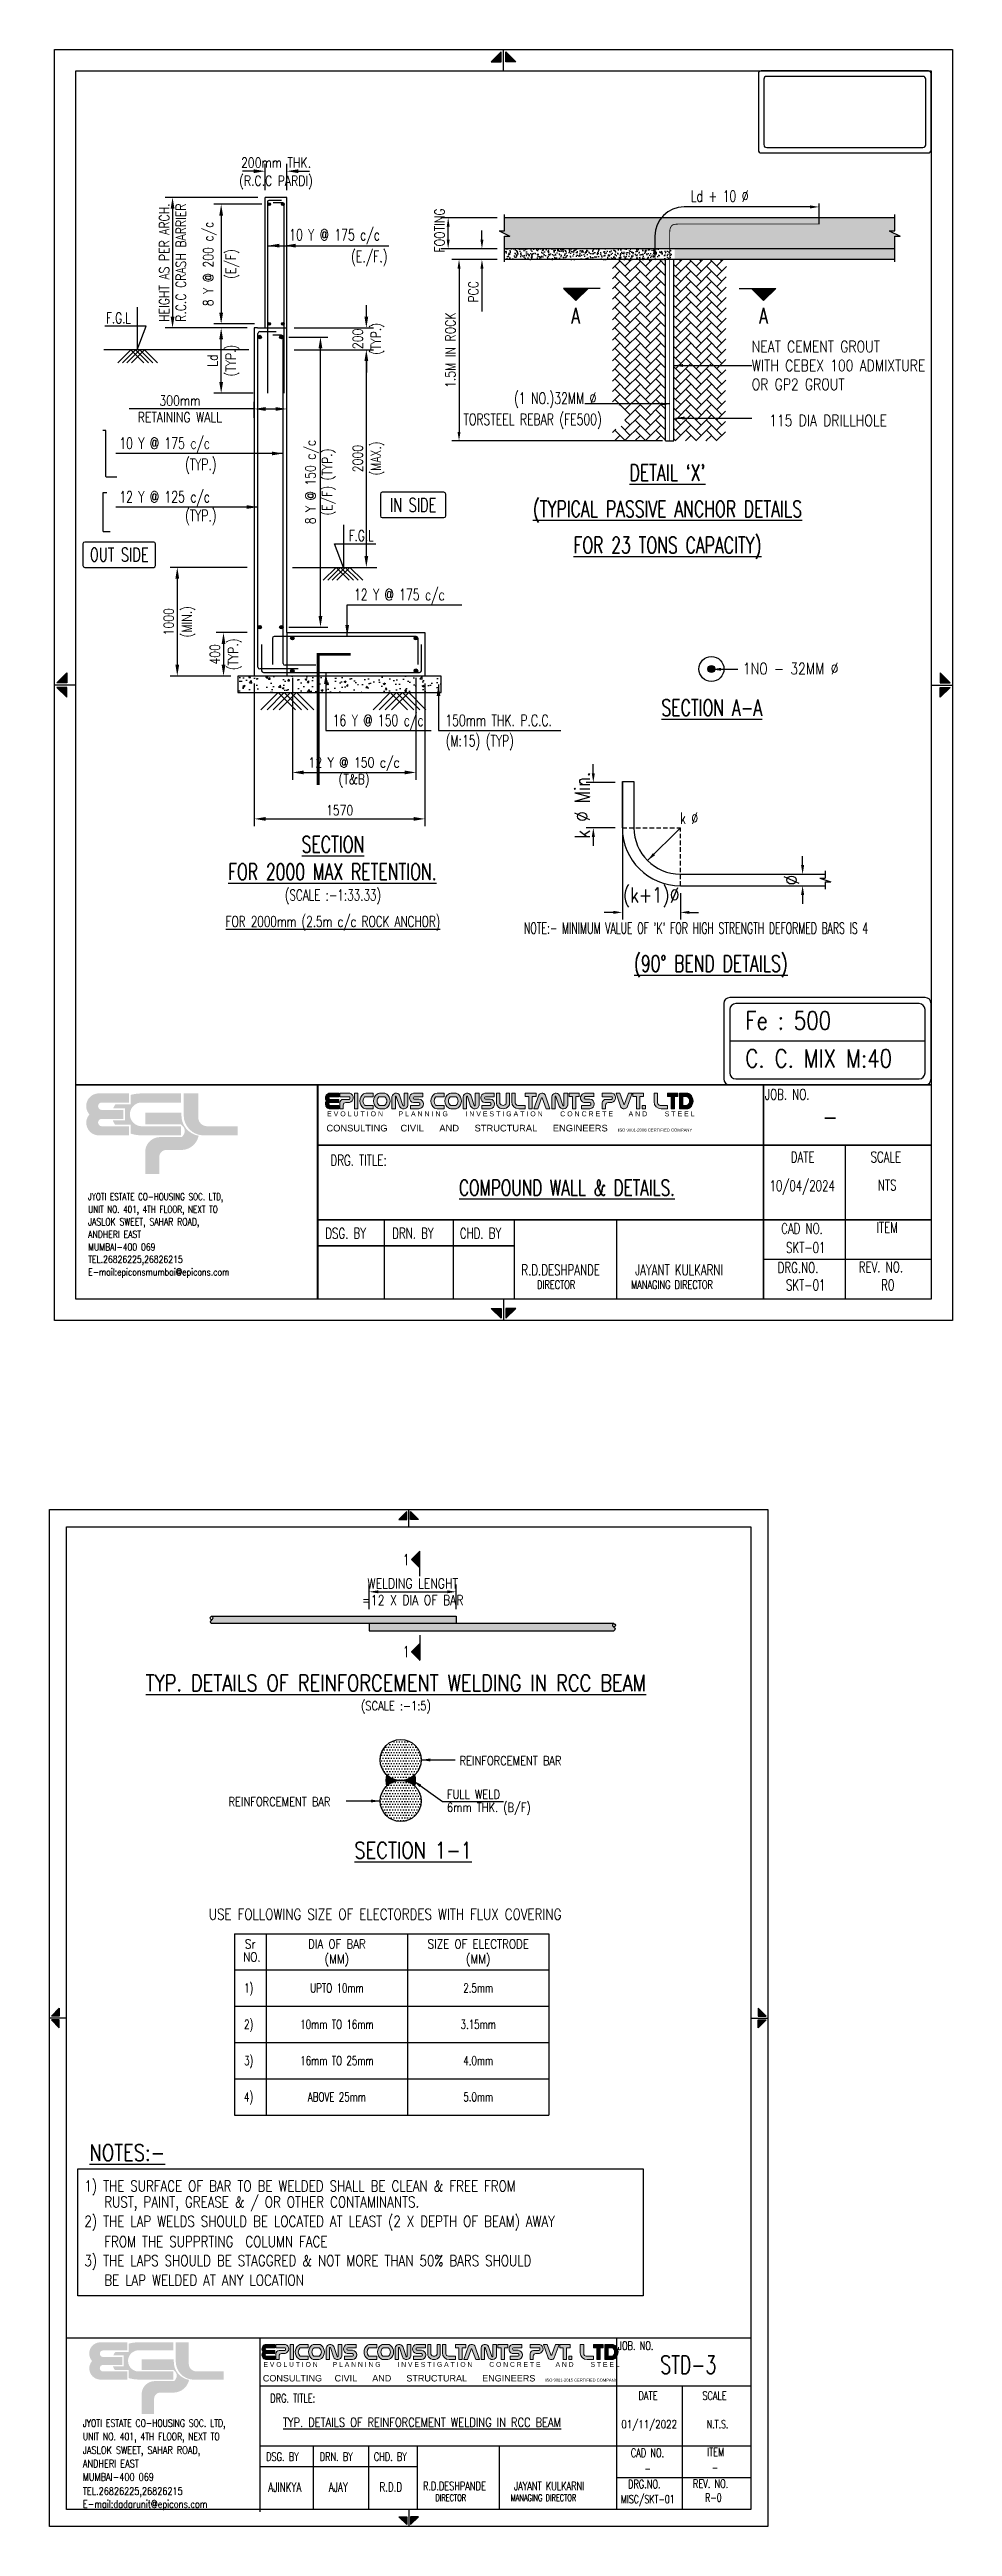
# Model space of a CAD drawing. Extents: x 345615 to 1272425, y -526289 to -156124.
# Drawn here: x 675957 to 700874, y -512100 to -443806 of the extents above; entities that cross this region are included whole.
import ezdxf
from ezdxf.enums import TextEntityAlignment as Align
from ezdxf.lldxf.tags import DXFTag

# ---------------------------------------------------------------- set-up
doc = ezdxf.new("R2010")
doc.units = 0
doc.header["$LTSCALE"] = 500
doc.header["$MEASUREMENT"] = 0
doc.header["$PDMODE"] = 35
doc.header["$PDSIZE"] = -15
doc.linetypes.add('25090010060$0$HIDDEN', pattern=[0.375, 0.25, -0.125])
doc.linetypes.add('HIDDEN2', pattern=[0.1875, 0.125, -0.0625])
doc.layers.get('DEFPOINTS').update_dxf_attribs({"color": 4})
doc.layers.add('00 ECPL LOGO', color=250, linetype='Continuous', lineweight=20)
doc.layers.add('00 ELEV-2', color=9, linetype='Continuous', lineweight=30)
for name, color, linetype in [('3CONRED', 1, 'Continuous'), ('CENTER LINE', 8, 'CENTER'), ('COVER', 2, 'Continuous'), ('DIM', 5, 'Continuous'), ('FRAME TABLE', 5, 'Continuous'), ('HACTH', 9, 'Continuous'), ('LINE CUT', 8, 'Continuous'), ('NO. BEAM', 3, 'Continuous'), ('PNA', 10, 'Continuous'), ('REINFORCEMENT', 6, 'Continuous'), ('S-BEAM INNER', 4, 'HIDDEN2'), ('S-BEAM OUTER', 4, 'Continuous'), ('S-CONCRET LINE', 4, 'Continuous'), ('S-DIM-1', 5, 'Continuous'), ('S-DROP PANNEL', 3, 'Continuous'), ('S-FOOTING', 4, 'Continuous'), ('S-LEVEL SECTION', 3, 'Continuous'), ('S-MC', 3, 'Continuous'), ('S-PCC', 9, 'Continuous'), ('S-REINFORCEMENT', 6, 'Continuous'), ('S-RETAINING WALL', 6, 'Continuous'), ('S-SECTION MARK', 1, 'Continuous'), ('S-TEXT', 2, 'Continuous'), ('S-TEXT-1', 4, 'Continuous'), ('S-TITIL', 6, 'Continuous'), ('SCHEDULE LINE-1', 7, 'Continuous'), ('TEXT', 4, 'Continuous'), ('TEXT (SHEET)', 4, 'Continuous'), ('TEXT NORMAL', 4, 'Continuous'), ('TEXT SHEDULE BEAM', 4, 'Continuous'), ('TITLE', 4, 'Continuous')]:
    doc.layers.add(name, color=color, linetype=linetype)
doc.styles.add('ROMANS', font='simplex.shx', dxfattribs={"width": 0.8, "height": 275, "bigfont": 'bigfont.shx'})
doc.styles.add('SEC. TEXT', font='arial.ttf', dxfattribs={"height": 180})
tags = doc.linetypes.add('CENTER', pattern=[2, 1.25, -0.25, 0.25, -0.25]).pattern_tags.tags
tags[10:11] = [DXFTag(74, 4), DXFTag(75, 0), DXFTag(340, '0'), DXFTag(46, 1.0), DXFTag(50, 0.0), DXFTag(44, 0.0), DXFTag(45, 0.0)]
tags[8:9] = [DXFTag(74, 4), DXFTag(75, 0), DXFTag(340, '0'), DXFTag(46, 1.0), DXFTag(50, 0.0), DXFTag(44, 0.0), DXFTag(45, 0.0)]
tags[6:7] = [DXFTag(74, 4), DXFTag(75, 0), DXFTag(340, '0'), DXFTag(46, 1.0), DXFTag(50, 0.0), DXFTag(44, 0.0), DXFTag(45, 0.0)]
tags[4:5] = [DXFTag(74, 4), DXFTag(75, 0), DXFTag(340, '0'), DXFTag(46, 1.0), DXFTag(50, 0.0), DXFTag(44, 0.0), DXFTag(45, 0.0)]
doc.dimstyles.new('dim10', dxfattribs={"dimtxt": 250, "dimasz": 250, "dimexe": 200, "dimexo": 200, "dimgap": 100, "dimtad": 1, "dimdec": 0, "dimlfac": 0.1, "dimzin": 0, "dimdsep": 46, "dimtxsty": 'ROMANS', "dimcen": 0, "dimclrd": 5, "dimclre": 5, "dimclrt": 4, "dimadec": 0, "dimazin": 0, "dimtfac": 1, "dimtdec": 0, "dimtix": 1, "dimtofl": 0, "dimtmove": 2, "dimatfit": 3, "dimfxl": 0, "dimtolj": 1, "dimtzin": 0, "dimlwd": -1, "dimlwe": -1, "dimarcsym": 0})
doc.dimstyles.new('dim100', dxfattribs={"dimtxt": 250, "dimasz": 250, "dimexe": 200, "dimexo": 200, "dimgap": 100, "dimtad": 1, "dimdec": 0, "dimzin": 0, "dimdsep": 46, "dimtxsty": 'ROMANS', "dimcen": 0, "dimclrd": 5, "dimclre": 5, "dimclrt": 4, "dimadec": 0, "dimazin": 0, "dimtfac": 1, "dimtdec": 0, "dimtix": 1, "dimtofl": 0, "dimtmove": 2, "dimatfit": 3, "dimfxl": 0, "dimtolj": 1, "dimtzin": 0, "dimlwd": -1, "dimlwe": -1, "dimarcsym": 0})
doc.dimstyles.new('dim25', dxfattribs={"dimtxt": 250, "dimasz": 250, "dimexe": 200, "dimexo": 200, "dimgap": 100, "dimtad": 1, "dimdec": 0, "dimlfac": 0.25, "dimzin": 0, "dimdsep": 46, "dimtxsty": 'ROMANS', "dimcen": 0, "dimclrd": 5, "dimclre": 5, "dimclrt": 4, "dimadec": 0, "dimazin": 0, "dimtfac": 1, "dimtdec": 0, "dimtix": 1, "dimtofl": 0, "dimtmove": 2, "dimatfit": 3, "dimfxl": 0, "dimtolj": 1, "dimtzin": 0, "dimlwd": -1, "dimlwe": -1, "dimarcsym": 0})
doc.dimstyles.new('dim33.33', dxfattribs={"dimtxt": 250, "dimasz": 250, "dimexe": 200, "dimexo": 200, "dimgap": 100, "dimtad": 1, "dimdec": 0, "dimlfac": 0.333331, "dimzin": 0, "dimdsep": 46, "dimtxsty": 'ROMANS', "dimcen": 0, "dimclrd": 5, "dimclre": 5, "dimclrt": 4, "dimadec": 0, "dimazin": 0, "dimtfac": 1, "dimtdec": 0, "dimtix": 1, "dimtofl": 0, "dimtmove": 2, "dimatfit": 3, "dimfxl": 0, "dimtolj": 1, "dimtzin": 0, "dimlwd": -1, "dimlwe": -1, "dimarcsym": 0})
doc.dimstyles.new('dim5', dxfattribs={"dimtxt": 250, "dimasz": 250, "dimexe": 200, "dimexo": 200, "dimgap": 100, "dimtad": 1, "dimdec": 0, "dimlfac": 0.05, "dimzin": 0, "dimdsep": 46, "dimtxsty": 'ROMANS', "dimcen": 0, "dimclrd": 5, "dimclre": 5, "dimclrt": 4, "dimadec": 0, "dimazin": 0, "dimtfac": 1, "dimtdec": 0, "dimtix": 1, "dimtofl": 0, "dimtmove": 2, "dimatfit": 3, "dimfxl": 0, "dimtolj": 1, "dimtzin": 0, "dimlwd": -1, "dimlwe": -1, "dimarcsym": 0})
pattern_1 = [(180, (692961.505, -446212.06), (-37.5, -75), [0, -75])]

msp = doc.modelspace()

# ---------------------------------------------------------------- texts
at = {"layer": 'S-DIM-1', "color": 4, "linetype": 'Continuous', "style": 'ROMANS', "width": 0.8}
for s, p in [('FULL WELD', (686923.273, -492040.782)), ('6mm THK. (B/F)', (686924.277, -492398.915))]:
    msp.add_text(s, height=250, dxfattribs=at).set_placement(p)
at = {"layer": 'S-LEVEL SECTION', "style": 'ROMANS', "width": 0.7}
for p in [(677518.393, -451207.709), (684215.899, -457207.709)]:
    msp.add_text('F.G.L', height=300, dxfattribs=at).set_placement(p, align=Align.MIDDLE_LEFT)
at = {"layer": 'S-SECTION MARK', "style": 'ROMANS'}
for s, height, width, p in [('A', 437.5, 0.7, (690477.714, -451144.467)), ('A', 437.5, 0.7, (695662.971, -451144.467)), ('1', 299.999, 0.8, (685799.675, -485445.18))]:
    msp.add_text(s, height=height, dxfattribs=dict(at, width=width)).set_placement(p, align=Align.MIDDLE)
at = {"layer": 'S-SECTION MARK', "style": 'ROMANS', "width": 0.8}
msp.add_text('1', height=299.999, rotation=360, dxfattribs=at).set_placement((685799.675, -487978.101), align=Align.MIDDLE)
at = {"layer": 'S-TEXT', "style": 'ROMANS'}
for s, height, width, p in [('(SCALE :-1:33.33)', 300, 0.7, (683779.454, -467119.561, -24.95)), ('%%UFOR 2000mm (2.5m c/c ROCK ANCHOR)', 300, 0.7, (683779.454, -467847.488, -24.95)), ('NO.', 250, 0.83, (681542.303, -496397.297)), ('Sr', 250, 0.83, (681498.606, -496041.602)), ('DIA OF BAR', 250, 0.83, (683888.667, -496041.602)), ('(MM)', 250, 0.83, (683888.667, -496452.419))]:
    msp.add_text(s, height=height, dxfattribs=dict(at, width=width)).set_placement(p, align=Align.MIDDLE_CENTER)
at = {"layer": 'S-TEXT', "style": 'ROMANS', "width": 0.8}
for s, p in [('USE FOLLOWING SIZE OF ELECTORDES WITH FLUX COVERING ', (680353.795, -495369.789, -7.754)), ('1) THE SURFACE OF BAR TO BE WELDED SHALL BE CLEAN & FREE FROM', (676920.602, -502862.617, -7.754)), ('RUST, PAINT, GREASE & / OR OTHER CONTAMINANTS.', (677469.17, -503303.879, -7.754)), ('2) THE LAP WELDS SHOULD BE LOCATED AT LEAST (2 X DEPTH OF BEAM) AWAY ', (676920.602, -503838.97, -7.754)), ('3) THE LAPS SHOULD BE STAGGRED & NOT MORE THAN 50% BARS SHOULD', (676920.602, -504923.228, -7.754)), ('FROM THE SUPPRTING  COLUMN FACE', (677469.17, -504397.717)), ('BE LAP WELDED AT ANY LOCATION', (677469.17, -505460.362))]:
    msp.add_text(s, height=300.30612, dxfattribs=at).set_placement(p)
at = {"layer": 'S-TEXT', "style": 'ROMANS', "width": 0.83}
for s, p in [('SIZE OF ELECTRODE', (687788.667, -496041.602)), ('(MM)', (687788.667, -496452.419))]:
    msp.add_text(s, height=250, rotation=360, dxfattribs=at).set_placement(p, align=Align.MIDDLE_CENTER)
at = {"layer": 'S-TEXT-1', "style": 'ROMANS'}
for s, width, p in [('Ld + 10 ∅', 0.7, (693652.722, -448003.928)), ('(1 NO.)32MM ∅', 0.7, (688778.89, -453578.515)), ('TORSTEEL REBAR (FE500)', 0.7, (687380.64, -454158.873)), ('k ∅', 0.7, (693358.645, -465156.598)), ("NOTE:- MINIMUM VALUE OF 'K' FOR HIGH STRENGTH DEFORMED BARS IS 4 ", 0.6, (689048.633, -468187.141))]:
    msp.add_text(s, height=312.5, dxfattribs=dict(at, width=width)).set_placement(p)
for s, height, width, p in [('10 Y @ 175 c/c', 312.5, 0.7, (682571.08, -448913.903, -24.95)), ('(E./F.)', 312.5, 0.7, (684279.414, -449513.903, -24.95)), ('10 Y @ 175 c/c', 312.5, 0.7, (677883.239, -454662.089, -24.95)), ('(TYP.)', 312.5, 0.7, (679695.739, -455243.339, -1024321.052)), ('12 Y @ 125 c/c', 312.5, 0.7, (677883.239, -456138.994, -24.95)), ('(TYP.)', 312.5, 0.7, (679695.739, -456656.852, -24.95)), ('12 Y @ 175 c/c', 312.5, 0.7, (684359.093, -458835.178, -12.885)), ('16 Y @ 150 c/c', 312.5, 0.7, (683772.432, -462301.459, -12.885)), ('150mm THK. P.C.C.', 312.5, 0.7, (686879.318, -462301.459, -12.885)), ('(M:15) (TYP)', 312.5, 0.7, (686888.936, -462863.959, -12.885)), ('REINFORCEMENT BAR', 250, 0.8, (687271.418, -490985.287)), ('REINFORCEMENT BAR', 250, 0.8, (680896.875, -492117.319))]:
    msp.add_text(s, height=height, dxfattribs=dict(at, width=width)).set_placement(p, align=Align.MIDDLE_LEFT)
at = {"layer": 'S-TEXT-1', "style": 'ROMANS', "width": 0.8}
msp.add_text('1NO - 32MM %%C', height=312.5, dxfattribs=at).set_placement((696409.015, -460876.291), align=Align.MIDDLE_CENTER)
at = {"layer": 'S-TEXT-1', "char_height": 312.5, "attachment_point": 4, "style": 'ROMANS'}
for s, insert, width in [('NEAT CEMENT GROUT\\PWITH CEBEX 100 ADMIXTURE \\POR GP2 GROUT ', (695333.837, -452516.591), 8256.99903), ('115 DIA DRILLHOLE', (695815.25, -454034.093), 6760.58933)]:
    msp.add_mtext(s, dxfattribs=dict(at, insert=insert, width=width))
at = {"layer": 'S-TITIL', "style": 'ROMANS', "width": 0.7}
for s, p in [("%%UDETAIL `X'", (693010.071, -455471.05)), ('%%U(TYPICAL PASSIVE ANCHOR DETAILS', (693010.071, -456471.05)), ('%%UFOR 23 TONS CAPACITY)', (693010.071, -457470.969)), ('%%USECTION A-A', (694234.59, -461951.502)), ('%%USECTION', (683779.454, -465721.661, -24.95)), ('%%UFOR 2000 MAX RETENTION.', (683764.099, -466475.972, -24.95))]:
    msp.add_text(s, height=450, dxfattribs=at).set_placement(p, align=Align.MIDDLE_CENTER)
msp.add_text('%%U(90\\M+1818B BEND DETAILS)', height=450, dxfattribs=at).set_placement((692086.907, -469232.987))
at = {"layer": 'S-TITIL', "style": 'ROMANS', "width": 0.8}
for s, p in [('Fe : 500', (695158.419, -470577.326)), ('C. C. MIX M:40', (695158.419, -471622.632))]:
    msp.add_text(s, height=500.0889, dxfattribs=at).set_placement(p, align=Align.MIDDLE_LEFT)
at = {"layer": 'TEXT', "color": 1, "style": 'ROMANS', "width": 0.8}
msp.add_text('-', height=470.711, dxfattribs=at).set_placement((697290.262, -473237.038, -9.438), align=Align.MIDDLE_LEFT)
at = {"layer": 'TEXT', "color": 1, "style": 'ROMANS', "width": 0.7}
msp.add_text('%%UCOMPOUND WALL & DETAILS.', height=437.5, dxfattribs=at).set_placement((690236.414, -475187.119), align=Align.MIDDLE_CENTER)
at = {"layer": 'TEXT', "color": 2, "style": 'ROMANS', "width": 0.7}
for s, p in [('10/04/2024', (696727.161, -475134.576, -9.438)), ('NTS', (699071.79, -475117.133, -9.438)), ('SKT-01', (696824.919, -476836.499, -9.438)), ('SKT-01', (696822.757, -477870.579, -9.438)), ('R0', (699087.212, -477870.579, -9.438))]:
    msp.add_text(s, height=294.9791, dxfattribs=at).set_placement(p, align=Align.MIDDLE_CENTER)
at = {"layer": 'TEXT', "color": 1, "style": 'ROMANS', "width": 0.7}
msp.add_text('STD-3', height=500, dxfattribs=at).set_placement((692811.372, -507891.298, 0))
at = {"layer": 'TEXT', "color": 2, "style": 'ROMANS'}
for s, height, width, p in [('01/11/2022', 220, 0.8, (691734.994, -509390.562, 0)), ('N.T.S.', 225.949, 0.7, (694094.604, -509390.562, 0)), ('-', 225.949, 0.7, (692372.586, -510614.34, 0)), ('-', 225.949, 0.7, (694230.353, -510588.706, 0)), ('AJINKYA', 251.0544, 0.7, (681994.131, -511142.297, 0)), ('AJAY', 251.0544, 0.7, (683662.48, -511140.72, 0)), ('R.D.D', 251.0544, 0.7, (685062.87, -511139.07, 0)), ('MISC/SKT-01', 225.94899, 0.7, (691727.081, -511460.655, 0)), ('R-0', 225.949, 0.7, (694048.594, -511416.316, 0))]:
    msp.add_text(s, height=height, dxfattribs=dict(at, width=width)).set_placement(p)
at = {"layer": 'TEXT NORMAL', "insert": (685516.644, -489514.118), "char_height": 250, "attachment_point": 5, "style": 'ROMANS'}
msp.add_mtext('(SCALE :-1:5)', dxfattribs=at)
at = {"layer": 'TEXT SHEDULE BEAM', "style": 'ROMANS', "width": 0.7}
for s, p in [('1)', (681454.489, -497255.5)), ('UPTO 10mm', (683888.667, -497255.5)), ('2.5mm', (687788.667, -497255.5)), ('2)', (681454.489, -498255.5)), ('10mm TO 16mm', (683888.667, -498255.5)), ('3.15mm', (687788.667, -498255.5)), ('3)', (681454.489, -499255.5)), ('16mm TO 25mm', (683888.667, -499255.5)), ('4.0mm', (687788.667, -499255.5)), ('4)', (681454.489, -500255.5)), ('ABOVE 25mm', (683888.667, -500255.5)), ('5.0mm', (687788.667, -500255.5))]:
    msp.add_text(s, height=250, dxfattribs=at).set_placement(p, align=Align.MIDDLE_CENTER)
at = {"layer": 'TITLE', "color": 2, "style": 'ROMANS', "width": 0.7}
for s, p in [('IN SIDE', (685988.721, -456360.804, -24.95)), ('OUT SIDE', (677881.573, -457734.378, -24.95))]:
    msp.add_text(s, height=375, dxfattribs=at).set_placement(p, align=Align.MIDDLE_CENTER)
at = {"layer": 'TITLE', "style": 'ROMANS', "width": 0.8}
for s, p in [('%%UTYP. DETAILS OF REINFORCEMENT WELDING IN RCC BEAM', (685516.644, -488845.025)), ('%%USECTION 1-1', (685990.878, -493455.856))]:
    msp.add_text(s, height=450, dxfattribs=at).set_placement(p, align=Align.MIDDLE_CENTER)
msp.add_text('%%UNOTES:-', height=450, dxfattribs=at).set_placement((677063.592, -502018.176, 0))
at = {"layer": 'TITLE', "color": 6, "style": 'ROMANS', "width": 0.8}
msp.add_text('%%UTYP. DETAILS OF REINFORCEMENT WELDING IN RCC BEAM', height=250, dxfattribs=at).set_placement((682400.67, -509355.208, 0))

# ---------------------------------------------------------------- blocks, each defined once
blk = doc.blocks.new('MID')
at = {"layer": 'TEXT'}
for p, q in [((0, 0), (10, 0)), ((8.9, 1.1), (4.3, 5.7)), ((4.3, 5.7), (4.3, 1.1)), ((4.3, 1.1), (8.9, 1.1)), ((8.9, -1.1), (4.3, -5.7)), ((4.3, -1.1), (8.9, -1.1)), ((4.3, -5.7), (4.3, -1.1))]:
    blk.add_line(p, q, dxfattribs=at)
for points in [[(4.3, 5.7), (8.9, 1.1), (4.3, 1.1)], [(4.3, -5.7), (8.9, -1.1), (4.3, -1.1)]]:
    blk.add_solid(points, dxfattribs=at)
blk = doc.blocks.new('ecpl logo')
at = {"layer": '00 ECPL LOGO'}
for color, points in [(256, [(351, -827, 0.621111), (586, -1401), (1442, -1401), (1442, -1151), (682, -1151, -0.917622), (682, -948), (1285, -948), (1285, -702), (682, -702, -0.926164), (682, -501), (1442, -501), (1442, -251), (581, -251, 0.621111), (351, -827)]), (152, [(2940, -251), (2940, -863, 0.384329), (3453, -1401), (4422, -1401), (4422, -1151), (3582, -1151, -0.414214), (3340, -908), (3340, -251)]), (140, [(1887, -779), (1887, -1102), (2862, -1102, -0.232111), (2971, -1281, -0.194401), (2883, -1450), (2269, -1450, 0.364674), (1887, -1802), (1887, -2463), (2269, -2463), (2269, -1996, -0.414214), (2462, -1802), (2899, -1802, 0.338499), (3350, -1412, -0.371272), (2877, -839), (2877, -779)])]:
    blk.add_hatch(color=color, dxfattribs=at).paths.add_polyline_path(points)
h = blk.add_hatch(color=253, dxfattribs=at)
h.dxf.hatch_style = 1
h.paths.add_polyline_path([(995, -993, 0.07148), (1056, -1106), (1486, -1106), (1486, -1356, 0.065387), (1776, -1401), (2862, -1401), (2862, -1151), (1776, -1151, -0.910826), (1742, -501), (2862, -501), (2862, -251), (1776, -251, 0.069483), (1486, -291), (1486, -546), (1071, -546, 0.072407), (1003, -657), (1329, -657), (1329, -993)])
blk = doc.blocks.new('Prna4')
at = {"layer": '00 ECPL LOGO'}
h = blk.add_hatch(color=7, dxfattribs=at)
h.dxf.hatch_style = 1
h.paths.add_polyline_path([(-20439.15, 547.18), (-20439.15, 548.18), (-20441.64, 548.18, 0.261636), (-20442.69, 547.59, 0.285841), (-20442.68, 545.99, 0.344902), (-20442.5, 544.13, 0.204992), (-20441.61, 543.75), (-20439.15, 543.75), (-20439.15, 544.73), (-20441.55, 544.73, -1), (-20441.6, 545.52), (-20439.15, 545.52), (-20439.15, 546.43), (-20441.55, 546.43, -1), (-20441.56, 547.18)])
h = blk.add_hatch(color=7, dxfattribs=at)
h.dxf.hatch_style = 1
h.paths.add_polyline_path([(-20436, 548.18), (-20438.82, 548.18), (-20438.82, 547.18), (-20436.13, 547.18, -0.440545), (-20436.13, 546.43), (-20437.84, 546.43, 0.414214), (-20438.82, 545.44), (-20438.82, 543.75), (-20437.9, 543.75), (-20437.9, 544.79, -0.414214), (-20437.16, 545.52), (-20436.13, 545.52, 0.757811)])
h.paths.add_polyline_path([(-20433.7, 548.18), (-20434.66, 548.18), (-20434.66, 543.75), (-20433.7, 543.75)])
h.paths.add_polyline_path([(-20429.41, 548.18), (-20431.43, 548.18, 0.154275), (-20432.14, 547.95, 0.519672), (-20432.14, 543.97, 0.154275), (-20431.43, 543.75), (-20429.41, 543.75), (-20429.41, 544.73), (-20431.65, 544.73, -0.210356), (-20431.83, 544.81, -0.388707), (-20431.83, 547.1, -0.210356), (-20431.65, 547.18), (-20429.41, 547.18)])
h.paths.add_polyline_path([(-20426.31, 548.18), (-20427.56, 548.18, 0.159018), (-20428.28, 547.94, 0.507969), (-20428.28, 543.98, 0.159018), (-20427.56, 543.75), (-20426.31, 543.75, 0.173791), (-20425.52, 544.03, 0.472311), (-20425.52, 547.9, 0.173791)])
h.paths.add_polyline_path([(-20426.22, 547.18, -0.185052), (-20426.05, 547.11, -0.445894), (-20426.05, 544.79, -0.185052), (-20426.22, 544.73), (-20427.61, 544.73, -0.185052), (-20427.77, 544.79, -0.445894), (-20427.77, 547.11, -0.185052), (-20427.61, 547.18)], flags=16)
h.paths.add_polyline_path([(-20421.92, 547.58, 0.723435), (-20424.08, 547.18), (-20424.08, 543.75), (-20423.12, 543.75), (-20423.12, 547.18, -0.723435), (-20422.88, 547.27), (-20421.97, 544.52, 0.724077), (-20419.56, 544.73), (-20419.56, 548.18), (-20420.66, 548.18), (-20420.66, 544.74, -0.755661), (-20420.95, 544.65)])
h.paths.add_polyline_path([(-20415.34, 548.18), (-20418, 548.18, 0.823713), (-20418, 545.5), (-20416.43, 545.5, -0.713272), (-20416.43, 544.73), (-20418.81, 544.73), (-20418.81, 543.75), (-20416.43, 543.75, 0.900309), (-20416.43, 546.5), (-20417.8, 546.5, -0.746931), (-20417.8, 547.18), (-20415.34, 547.18)])
h = blk.add_hatch(color=7, dxfattribs=at)
h.dxf.hatch_style = 1
h.paths.add_polyline_path([(-20409.3, 548.18), (-20411.32, 548.18, 0.154275), (-20412.03, 547.95, 0.519672), (-20412.03, 543.97, 0.154275), (-20411.32, 543.75), (-20409.3, 543.75), (-20409.3, 544.73), (-20411.53, 544.73, -0.210932), (-20411.71, 544.81, -0.385278), (-20411.72, 547.09, -0.212895), (-20411.54, 547.18), (-20409.3, 547.18)])
h.paths.add_polyline_path([(-20405.34, 547.9, 0.173792), (-20406.12, 548.18), (-20407.37, 548.18, 0.159018), (-20408.1, 547.94, 0.507969), (-20408.1, 543.98, 0.159018), (-20407.37, 543.75), (-20406.12, 543.75, 0.173792), (-20405.34, 544.03, 0.472311)])
h.paths.add_polyline_path([(-20406.04, 547.18, -0.185053), (-20405.87, 547.11, -0.445893), (-20405.87, 544.79, -0.185053), (-20406.04, 544.73), (-20407.43, 544.73, -0.185053), (-20407.59, 544.79, -0.445893), (-20407.59, 547.11, -0.185053), (-20407.43, 547.18)], flags=16)
h.paths.add_polyline_path([(-20403.92, 547.18), (-20403.92, 543.75), (-20402.96, 543.75), (-20402.96, 547.18, -0.436861), (-20402.82, 547.32, -0.319738), (-20402.71, 547.24), (-20401.81, 544.52, 0.724077), (-20399.4, 544.73), (-20399.4, 548.18), (-20400.49, 548.18), (-20400.49, 544.74, -0.755661), (-20400.79, 544.65), (-20401.75, 547.58, 0.723435)])
h.paths.add_polyline_path([(-20395.14, 548.18), (-20397.8, 548.18, 0.823713), (-20397.8, 545.5), (-20396.23, 545.5, -0.713272), (-20396.23, 544.73), (-20398.62, 544.73), (-20398.62, 543.75), (-20396.23, 543.75, 0.900309), (-20396.23, 546.5), (-20397.61, 546.5, -0.746931), (-20397.61, 547.18), (-20395.14, 547.18)])
h.paths.add_polyline_path([(-20393.49, 548.18), (-20394.45, 548.18), (-20394.45, 545.28, 0.160106), (-20394.21, 544.56, 0.505303), (-20391.01, 544.56, 0.160106), (-20390.77, 545.28), (-20390.77, 548.18), (-20391.7, 548.18), (-20391.7, 545.29, -0.621318), (-20393.49, 545.29)])
h.paths.add_polyline_path([(-20389.15, 548.18), (-20390.15, 548.18), (-20390.15, 545.71, 0.414214), (-20388.19, 543.75), (-20386.33, 543.75), (-20386.33, 544.73), (-20388.41, 544.73, -0.414214), (-20389.15, 545.47)])
h.paths.add_polyline_path([(-20383.29, 548.18), (-20386.33, 548.18), (-20386.33, 547.2), (-20385.34, 547.2), (-20385.34, 543.75), (-20384.38, 543.75), (-20384.38, 547.2), (-20383.29, 547.2)])
h.paths.add_polyline_path([(-20380.69, 547.72, 0.539211), (-20382.5, 547.66), (-20383.91, 543.75), (-20382.8, 543.75), (-20381.74, 546.82, -0.708617), (-20381.51, 546.82), (-20380.41, 543.75), (-20379.34, 543.75)])
h.paths.add_polyline_path([(-20376.68, 547.58, 0.723435), (-20378.84, 547.18), (-20378.84, 543.75), (-20377.89, 543.75), (-20377.89, 547.18, -0.723435), (-20377.65, 547.27), (-20376.74, 544.52, 0.724077), (-20374.32, 544.73), (-20374.32, 548.18), (-20375.42, 548.18), (-20375.42, 544.74, -0.755661), (-20375.72, 544.65)])
h.paths.add_polyline_path([(-20371.03, 548.18), (-20373.93, 548.18), (-20373.93, 547.2), (-20372.94, 547.2), (-20372.94, 543.75), (-20371.98, 543.75), (-20371.98, 547.2), (-20371.03, 547.2)])
h.paths.add_polyline_path([(-20366.92, 548.18), (-20369.39, 548.18, 0.157568), (-20370.11, 547.94, 0.511532), (-20370.11, 545.73, 0.157569), (-20369.39, 545.5), (-20368.01, 545.5, -0.713272), (-20368.01, 544.73), (-20370.39, 544.73), (-20370.39, 543.75), (-20368.01, 543.75, 0.900308), (-20368.01, 546.5), (-20369.34, 546.5), (-20369.39, 546.5, -0.722204), (-20369.39, 547.2), (-20366.92, 547.2)])
h = blk.add_hatch(color=7, dxfattribs=at)
h.dxf.hatch_style = 1
h.paths.add_polyline_path([(-20361.68, 548.18), (-20364.51, 548.18), (-20364.51, 547.18), (-20361.93, 547.18, -0.270444), (-20361.72, 547.05, -0.26297), (-20361.72, 546.55, -0.270444), (-20361.93, 546.43), (-20363.53, 546.43, 0.414214), (-20364.51, 545.44), (-20364.51, 543.75), (-20363.59, 543.75), (-20363.59, 544.79, -0.414214), (-20362.85, 545.52), (-20361.82, 545.52, 0.757811)])
h.paths.add_polyline_path([(-20359.53, 548.18), (-20360.59, 548.18), (-20359.24, 544.21, 0.539211), (-20357.44, 544.26), (-20356.03, 548.18), (-20357.14, 548.18), (-20358.19, 545.1, -0.708617), (-20358.42, 545.1)])
h.paths.add_polyline_path([(-20352.81, 548.18), (-20355.85, 548.18), (-20355.85, 547.2), (-20354.86, 547.2), (-20354.86, 543.75), (-20353.9, 543.75), (-20353.9, 547.2), (-20352.81, 547.2)])
h.paths.add_polyline_path([(-20348.84, 548.18), (-20349.84, 548.18), (-20349.84, 545.71, 0.414214), (-20347.88, 543.75), (-20346.02, 543.75), (-20346.02, 544.73), (-20348.1, 544.73, -0.414214), (-20348.84, 545.47)])
h.paths.add_polyline_path([(-20352.27, 544.73), (-20353.18, 544.73), (-20353.18, 543.75), (-20352.27, 543.75)])
h = blk.add_hatch(color=7, dxfattribs=at)
h.dxf.hatch_style = 1
h.paths.add_polyline_path([(-20346.02, 548.18), (-20346.02, 547.2), (-20345.03, 547.2), (-20345.03, 543.75), (-20344.07, 543.75), (-20344.07, 547.2), (-20343.12, 547.2), (-20343.12, 548.18)])
h.paths.add_polyline_path([(-20342.64, 548.18), (-20342.64, 543.75), (-20340.47, 543.75, 0.189446), (-20339.64, 544.08, 0.435754), (-20339.64, 547.85, 0.189446), (-20340.47, 548.18)])
h.paths.add_polyline_path([(-20340.45, 547.2, -0.519112), (-20340.45, 544.73), (-20341.71, 544.73), (-20341.71, 547.2)], flags=16)
at = {"layer": '00 ECPL LOGO', "color": 7}
for p, q in [((-20439.15, 548.18), (-20441.64, 548.18)), ((-20441.61, 543.75), (-20439.15, 543.75)), ((-20441.6, 545.52), (-20439.15, 545.52)), ((-20439.15, 544.73), (-20441.6, 544.73)), ((-20441.55, 547.18), (-20439.15, 547.18)), ((-20439.15, 546.43), (-20441.55, 546.43)), ((-20439.15, 547.18), (-20439.15, 548.18)), ((-20439.15, 545.52), (-20439.15, 546.43)), ((-20439.15, 543.75), (-20439.15, 544.73)), ((-20436, 548.18), (-20438.82, 548.18)), ((-20438.82, 548.18), (-20438.82, 547.18)), ((-20436.13, 547.18), (-20438.82, 547.18)), ((-20438.82, 545.44), (-20438.82, 543.75)), ((-20438.82, 543.75), (-20437.9, 543.75)), ((-20437.9, 544.79), (-20437.9, 543.75)), ((-20436.13, 546.43), (-20437.84, 546.43)), ((-20437.16, 545.52), (-20436.13, 545.52)), ((-20434.66, 548.18), (-20433.7, 548.18)), ((-20434.66, 548.18), (-20434.66, 543.75)), ((-20434.66, 543.75), (-20433.7, 543.75)), ((-20433.7, 548.18), (-20433.7, 543.75)), ((-20431.65, 547.18), (-20429.41, 547.18)), ((-20431.65, 544.73), (-20429.41, 544.73)), ((-20431.43, 548.18), (-20429.41, 548.18)), ((-20431.43, 543.75), (-20429.41, 543.75)), ((-20429.41, 547.18), (-20429.41, 548.18)), ((-20429.41, 543.75), (-20429.41, 544.73)), ((-20427.61, 547.18), (-20426.22, 547.18)), ((-20427.61, 544.73), (-20426.22, 544.73)), ((-20427.56, 548.18), (-20426.31, 548.18)), ((-20426.31, 543.75), (-20427.56, 543.75)), ((-20424.08, 547.18), (-20424.08, 543.75)), ((-20424.08, 543.75), (-20423.12, 543.75)), ((-20423.12, 547.18), (-20423.12, 543.75)), ((-20422.88, 547.27), (-20421.97, 544.52)), ((-20421.92, 547.58), (-20420.95, 544.65)), ((-20420.85, 543.75), (-20420.66, 543.75)), ((-20420.66, 548.18), (-20419.56, 548.18)), ((-20419.56, 548.18), (-20420.66, 548.18)), ((-20420.66, 548.18), (-20420.66, 544.73)), ((-20420.66, 543.76), (-20420.66, 543.75)), ((-20419.56, 548.18), (-20419.56, 544.73)), ((-20419.56, 547.18), (-20419.56, 547.18)), ((-20419.56, 544.73), (-20419.56, 544.73)), ((-20418.81, 543.75), (-20418.81, 544.73)), ((-20418.81, 544.73), (-20416.43, 544.73)), ((-20418.81, 543.75), (-20416.43, 543.75)), ((-20418.81, 543.75), (-20416.43, 543.75)), ((-20418, 548.18), (-20415.34, 548.18)), ((-20415.34, 548.18), (-20418, 548.18)), ((-20416.43, 545.5), (-20418, 545.5)), ((-20417.8, 547.18), (-20415.34, 547.18)), ((-20416.43, 546.5), (-20417.8, 546.5)), ((-20415.34, 547.18), (-20415.34, 548.18)), ((-20411.54, 547.18), (-20409.3, 547.18)), ((-20411.53, 544.73), (-20409.3, 544.73)), ((-20409.3, 548.18), (-20411.32, 548.18)), ((-20411.32, 543.75), (-20409.3, 543.75)), ((-20409.3, 547.18), (-20409.3, 548.18)), ((-20409.3, 543.75), (-20409.3, 544.73)), ((-20407.43, 547.18), (-20406.04, 547.18)), ((-20407.43, 544.73), (-20406.04, 544.73)), ((-20407.37, 548.18), (-20406.12, 548.18)), ((-20407.37, 543.75), (-20406.12, 543.75)), ((-20403.92, 547.18), (-20403.92, 543.75)), ((-20403.92, 543.75), (-20402.96, 543.75)), ((-20403.92, 543.75), (-20402.96, 543.75)), ((-20403.92, 543.75), (-20402.96, 543.75)), ((-20402.96, 547.18), (-20402.96, 543.75)), ((-20402.71, 547.24), (-20401.81, 544.52)), ((-20401.75, 547.58), (-20400.79, 544.65)), ((-20400.49, 548.18), (-20399.4, 548.18)), ((-20400.49, 548.18), (-20399.4, 548.18)), ((-20399.4, 548.18), (-20400.49, 548.18)), ((-20400.49, 548.18), (-20400.49, 544.73)), ((-20399.4, 548.18), (-20399.4, 544.73)), ((-20399.4, 547.18), (-20399.4, 547.18)), ((-20398.62, 543.75), (-20398.62, 544.73)), ((-20398.62, 544.73), (-20396.23, 544.73)), ((-20398.62, 544.73), (-20396.23, 544.73)), ((-20398.62, 543.75), (-20396.23, 543.75)), ((-20398.62, 543.75), (-20396.23, 543.75)), ((-20398.62, 543.75), (-20396.23, 543.75)), ((-20397.8, 548.18), (-20395.14, 548.18)), ((-20397.8, 548.18), (-20395.14, 548.18)), ((-20395.14, 548.18), (-20397.8, 548.18)), ((-20396.23, 545.5), (-20397.8, 545.5)), ((-20397.61, 547.18), (-20395.14, 547.18)), ((-20396.23, 546.5), (-20397.61, 546.5)), ((-20395.14, 547.18), (-20395.14, 548.18)), ((-20394.45, 548.18), (-20393.49, 548.18)), ((-20393.49, 548.18), (-20394.45, 548.18)), ((-20394.45, 548.18), (-20394.45, 545.28)), ((-20393.49, 548.18), (-20393.49, 545.29)), ((-20391.7, 548.18), (-20390.77, 548.18)), ((-20390.77, 548.18), (-20391.7, 548.18)), ((-20391.7, 548.18), (-20391.7, 545.29)), ((-20390.77, 548.18), (-20390.77, 545.28)), ((-20390.15, 548.18), (-20389.15, 548.18)), ((-20389.15, 548.18), (-20390.15, 548.18)), ((-20390.15, 545.71), (-20390.15, 548.18)), ((-20389.15, 545.47), (-20389.15, 548.18)), ((-20388.41, 544.73), (-20386.33, 544.73)), ((-20388.19, 543.75), (-20386.33, 543.75)), ((-20388.19, 543.75), (-20386.33, 543.75)), ((-20386.33, 548.18), (-20383.29, 548.18)), ((-20383.29, 548.18), (-20386.33, 548.18)), ((-20386.33, 548.18), (-20386.33, 547.2)), ((-20386.33, 547.2), (-20385.34, 547.2)), ((-20386.33, 544.73), (-20386.33, 543.75)), ((-20385.34, 543.75), (-20385.34, 547.2)), ((-20385.34, 543.75), (-20384.38, 543.75)), ((-20385.34, 543.75), (-20384.38, 543.75)), ((-20384.38, 543.75), (-20384.38, 547.2)), ((-20384.38, 547.2), (-20383.29, 547.2)), ((-20383.91, 543.75), (-20382.5, 547.66)), ((-20383.91, 543.75), (-20382.8, 543.75)), ((-20383.29, 548.18), (-20383.29, 547.2)), ((-20383.29, 543.75), (-20382.8, 543.75)), ((-20382.8, 543.75), (-20381.74, 546.82)), ((-20380.41, 543.75), (-20381.51, 546.82)), ((-20379.34, 543.75), (-20380.69, 547.72)), ((-20380.41, 543.75), (-20379.34, 543.75)), ((-20380.41, 543.75), (-20379.34, 543.75)), ((-20378.84, 547.18), (-20378.84, 543.75)), ((-20378.84, 543.75), (-20377.89, 543.75)), ((-20378.84, 543.75), (-20377.89, 543.75)), ((-20378.84, 543.75), (-20377.89, 543.75)), ((-20377.89, 547.18), (-20377.89, 543.75)), ((-20377.65, 547.27), (-20376.74, 544.52)), ((-20376.68, 547.58), (-20375.72, 544.65)), ((-20375.42, 548.18), (-20374.32, 548.18)), ((-20375.42, 548.18), (-20374.32, 548.18)), ((-20374.32, 548.18), (-20375.42, 548.18)), ((-20375.42, 548.18), (-20374.32, 548.18)), ((-20375.42, 548.18), (-20375.42, 544.73)), ((-20374.32, 548.18), (-20374.32, 544.73)), ((-20374.32, 547.18), (-20374.32, 547.18)), ((-20374.32, 544.73), (-20374.32, 544.73)), ((-20373.93, 548.18), (-20371.03, 548.18)), ((-20371.03, 548.18), (-20373.93, 548.18)), ((-20373.93, 548.18), (-20371.03, 548.18)), ((-20373.93, 548.18), (-20371.03, 548.18)), ((-20371.03, 548.18), (-20373.93, 548.18)), ((-20373.93, 548.18), (-20373.93, 547.2)), ((-20373.93, 547.2), (-20372.94, 547.2)), ((-20373.93, 547.2), (-20372.94, 547.2)), ((-20372.94, 543.75), (-20372.94, 547.2)), ((-20372.94, 543.75), (-20371.98, 543.75)), ((-20372.94, 543.75), (-20371.98, 543.75)), ((-20372.94, 543.75), (-20371.98, 543.75)), ((-20372.94, 543.75), (-20371.98, 543.75)), ((-20371.98, 543.75), (-20371.98, 547.2)), ((-20371.98, 547.2), (-20371.03, 547.2)), ((-20371.98, 547.2), (-20371.03, 547.2)), ((-20371.03, 548.18), (-20371.03, 547.2)), ((-20370.39, 543.75), (-20370.39, 544.73)), ((-20370.39, 544.73), (-20368.01, 544.73)), ((-20370.39, 544.73), (-20368.01, 544.73)), ((-20370.39, 544.73), (-20368.01, 544.73)), ((-20370.39, 543.75), (-20368.01, 543.75)), ((-20370.39, 543.75), (-20368.01, 543.75)), ((-20370.39, 543.75), (-20368.01, 543.75)), ((-20370.39, 543.75), (-20368.01, 543.75)), ((-20370.39, 543.75), (-20368.01, 543.75)), ((-20369.58, 548.18), (-20366.92, 548.18)), ((-20369.58, 548.18), (-20366.92, 548.18)), ((-20368.01, 545.5), (-20369.58, 545.5)), ((-20366.92, 548.18), (-20369.39, 548.18)), ((-20369.39, 547.2), (-20366.92, 547.2)), ((-20368.01, 546.5), (-20369.39, 546.5)), ((-20369.39, 545.5), (-20368.12, 545.5)), ((-20369.34, 546.5), (-20368.01, 546.5)), ((-20366.92, 547.18), (-20366.92, 548.18)), ((-20361.68, 548.18), (-20364.51, 548.18)), ((-20364.51, 548.18), (-20364.51, 547.18)), ((-20361.93, 547.18), (-20364.51, 547.18)), ((-20364.51, 545.44), (-20364.51, 543.75)), ((-20364.51, 543.75), (-20363.59, 543.75)), ((-20363.59, 544.79), (-20363.59, 543.75)), ((-20361.93, 546.43), (-20363.53, 546.43)), ((-20362.85, 545.52), (-20361.82, 545.52)), ((-20359.53, 548.18), (-20360.59, 548.18)), ((-20359.53, 548.18), (-20360.59, 548.18)), ((-20360.59, 548.18), (-20359.24, 544.21)), ((-20359.53, 548.18), (-20358.42, 545.1)), ((-20357.14, 548.18), (-20358.19, 545.1)), ((-20356.03, 548.18), (-20357.44, 544.26)), ((-20356.03, 548.18), (-20357.14, 548.18)), ((-20356.65, 548.18), (-20357.14, 548.18)), ((-20356.03, 548.18), (-20357.14, 548.18)), ((-20355.85, 548.18), (-20352.81, 548.18)), ((-20352.81, 548.18), (-20355.85, 548.18)), ((-20355.85, 548.18), (-20352.81, 548.18)), ((-20355.85, 548.18), (-20352.81, 548.18)), ((-20355.85, 548.18), (-20352.81, 548.18)), ((-20355.85, 548.18), (-20355.85, 547.2)), ((-20355.85, 547.2), (-20354.86, 547.2)), ((-20355.85, 547.2), (-20354.86, 547.2)), ((-20354.86, 543.75), (-20354.86, 547.2)), ((-20354.86, 543.75), (-20353.9, 543.75)), ((-20354.86, 543.75), (-20353.9, 543.75)), ((-20354.86, 543.75), (-20353.9, 543.75)), ((-20353.9, 543.75), (-20353.9, 547.2)), ((-20353.9, 547.2), (-20352.81, 547.2)), ((-20353.9, 547.2), (-20352.81, 547.2)), ((-20352.81, 548.18), (-20352.81, 547.2)), ((-20349.84, 548.18), (-20348.84, 548.18)), ((-20348.84, 548.18), (-20349.84, 548.18)), ((-20349.84, 545.71), (-20349.84, 548.18)), ((-20348.84, 545.47), (-20348.84, 548.18)), ((-20348.1, 544.73), (-20346.02, 544.73)), ((-20347.88, 543.75), (-20346.02, 543.75)), ((-20347.88, 543.75), (-20346.02, 543.75)), ((-20346.02, 548.18), (-20343.12, 548.18)), ((-20343.12, 548.18), (-20346.02, 548.18)), ((-20346.02, 548.18), (-20346.02, 547.2)), ((-20346.02, 547.2), (-20345.03, 547.2)), ((-20345.03, 547.2), (-20346.02, 547.2)), ((-20346.02, 544.73), (-20346.02, 543.75)), ((-20345.03, 543.75), (-20345.03, 547.2)), ((-20345.03, 543.75), (-20344.07, 543.75)), ((-20345.03, 543.75), (-20344.07, 543.75)), ((-20345.03, 543.75), (-20344.07, 543.75)), ((-20345.03, 543.75), (-20344.07, 543.75)), ((-20344.88, 543.75), (-20344.07, 543.75)), ((-20344.88, 543.75), (-20344.07, 543.75)), ((-20344.88, 543.75), (-20344.07, 543.75)), ((-20344.88, 543.75), (-20344.07, 543.75)), ((-20344.07, 543.75), (-20344.07, 547.2)), ((-20344.07, 547.2), (-20343.12, 547.2)), ((-20344.07, 547.2), (-20343.12, 547.2)), ((-20343.12, 547.2), (-20344.07, 547.2)), ((-20343.12, 548.18), (-20343.12, 547.2)), ((-20342.64, 548.18), (-20340.47, 548.18)), ((-20342.64, 548.18), (-20342.64, 543.75)), ((-20342.64, 543.75), (-20340.47, 543.75)), ((-20341.71, 547.2), (-20341.71, 544.73)), ((-20341.71, 547.2), (-20340.53, 547.2)), ((-20341.71, 544.73), (-20340.53, 544.73))]:
    blk.add_line(p, q, dxfattribs=at)
blk.add_lwpolyline([(-20353.18, 544.73), (-20352.27, 544.73), (-20352.27, 543.75), (-20353.18, 543.75)], close=True, dxfattribs=at)
for centre, radius, start, end in [((-20441.4, 546.8), 1.51, 148.64797, 212.45631), ((-20441.4, 545.17), 1.51, 147.54369, 223.66124), ((-20441.64, 546.95), 1.23, 90, 148.64797), ((-20441.61, 544.98), 1.23, 223.66124, 270), ((-20441.57, 545.13), 0.397, 94.02421, 265.97579), ((-20441.55, 546.8), 0.375, 88.76368, 271.23632), ((-20437.84, 545.44), 0.983, 90, 180), ((-20437.16, 544.79), 0.737, 90, 180), ((-20436.44, 546.87), 1.38, 282.71879, 71.3398), ((-20436.48, 546.8), 0.508, 312.44874, 47.55126), ((-20430.74, 545.96), 2.43, 125.08074, 234.91926), ((-20430.58, 545.95), 1.69, 137.51709, 222.48291), ((-20431.43, 546.95), 1.23, 90, 125.08074), ((-20431.43, 544.98), 1.23, 234.91926, 270), ((-20431.65, 546.93), 0.246, 90, 137.51709), ((-20431.65, 544.98), 0.246, 222.48291, 270), ((-20426.84, 545.96), 2.45, 126.14172, 233.85828), ((-20426.73, 545.95), 1.56, 131.93642, 228.06358), ((-20427.56, 546.95), 1.23, 90, 126.14172), ((-20427.56, 544.98), 1.23, 233.85828, 270), ((-20427.61, 546.93), 0.246, 90, 131.93642), ((-20427.61, 544.98), 0.246, 228.06358, 270), ((-20426.31, 546.95), 1.23, 50.56378, 90), ((-20426.31, 544.98), 1.23, 270, 309.43622), ((-20426.22, 546.93), 0.246, 48.06358, 90), ((-20426.22, 544.98), 0.246, 270, 311.93642), ((-20427.1, 545.95), 1.56, 311.93642, 48.06358), ((-20427.12, 545.96), 2.5, 309.43622, 50.56378), ((-20422.93, 547.02), 1.16, 28.74999, 172.28311), ((-20422.99, 547.18), 0.137, 40.01913, 183.55226), ((-20420.8, 545.02), 1.28, 203.2219, 346.75502), ((-20420.82, 544.74), 0.161, 214.07961, 357.61273), ((-20417.73, 546.84), 1.36, 101.04253, 258.95747), ((-20417.7, 546.84), 0.355, 106.48558, 253.51442), ((-20416.57, 545.12), 1.38, 276.00604, 83.99396), ((-20416.56, 545.12), 0.408, 289.00161, 70.99839), ((-20410.63, 545.96), 2.43, 125.08074, 234.91926), ((-20410.46, 545.96), 1.7, 138.07412, 222.35635), ((-20411.32, 546.95), 1.23, 90, 125.08074), ((-20411.32, 544.98), 1.23, 234.91926, 270), ((-20411.54, 546.93), 0.246, 90, 138.07412), ((-20411.53, 544.98), 0.246, 222.35635, 270), ((-20406.65, 545.96), 2.45, 126.14172, 233.85828), ((-20406.55, 545.95), 1.56, 131.93642, 228.06358), ((-20407.37, 546.95), 1.23, 90, 126.14172), ((-20407.37, 544.98), 1.23, 233.85828, 270), ((-20407.43, 546.93), 0.246, 90, 131.93642), ((-20407.43, 544.98), 0.246, 228.06358, 270), ((-20406.12, 546.95), 1.23, 50.56378, 90), ((-20406.12, 544.98), 1.23, 270, 309.43622), ((-20406.04, 546.93), 0.246, 48.06358, 90), ((-20406.04, 544.98), 0.246, 270, 311.93642), ((-20406.91, 545.95), 1.56, 311.93642, 48.06358), ((-20406.93, 545.96), 2.5, 309.43622, 50.56378), ((-20402.77, 547.02), 1.16, 28.74999, 172.28311), ((-20402.82, 547.18), 0.137, 89.15773, 183.55226), ((-20402.82, 547.2), 0.123, 18.23344, 89.15773), ((-20400.64, 545.02), 1.28, 203.2219, 346.85165), ((-20400.66, 544.74), 0.161, 214.07961, 357.61273), ((-20397.54, 546.84), 1.36, 101.04253, 258.95747), ((-20397.51, 546.84), 0.355, 106.48558, 253.51442), ((-20396.38, 545.12), 1.38, 276.00604, 83.99396), ((-20396.36, 545.12), 0.408, 289.00161, 70.99839), ((-20393.22, 545.28), 1.23, 180, 216.38482), ((-20392.61, 545.73), 1.98, 216.38482, 323.61518), ((-20392.6, 545.73), 1, 206.29314, 333.70686), ((-20392, 545.28), 1.23, 323.61518, 0), ((-20388.19, 545.71), 1.97, 180, 270), ((-20388.41, 545.47), 0.737, 180, 270), ((-20381.58, 547.09), 1.08, 35.16598, 148.50219), ((-20381.63, 546.78), 0.123, 19.76646, 161.05459), ((-20377.69, 547.02), 1.16, 28.74999, 172.28311), ((-20377.75, 547.18), 0.137, 40.01913, 183.55226), ((-20375.57, 545.02), 1.28, 203.2219, 346.75502), ((-20375.58, 544.74), 0.161, 214.07961, 357.61273), ((-20369.32, 546.84), 1.36, 125.81796, 234.18198), ((-20369.39, 546.95), 1.23, 90, 125.81796), ((-20369.39, 546.73), 1.23, 234.18198, 270), ((-20369.27, 546.85), 0.371, 108.32609, 238.19572), ((-20369.34, 546.74), 0.246, 238.19572, 270), ((-20368.15, 545.12), 1.38, 276.00604, 83.99396), ((-20368.14, 545.12), 0.408, 289.00161, 70.99839), ((-20363.53, 545.44), 0.983, 90, 180), ((-20362.85, 544.79), 0.737, 90, 180), ((-20361.93, 546.93), 0.246, 29.46718, 90), ((-20361.93, 546.67), 0.246, 270, 330.53282), ((-20362.12, 546.87), 1.38, 282.71879, 71.3398), ((-20362.16, 546.8), 0.508, 330.53282, 29.46718), ((-20358.36, 544.83), 1.08, 215.16598, 328.50219), ((-20358.31, 545.14), 0.123, 199.76646, 341.05459), ((-20347.88, 545.71), 1.97, 180, 270), ((-20348.1, 545.47), 0.737, 180, 270), ((-20340.53, 546.95), 0.246, 51.48158, 90), ((-20340.53, 544.98), 0.246, 270, 308.51842), ((-20340.47, 546.95), 1.23, 47.09074, 90), ((-20340.47, 544.98), 1.23, 270, 312.90926), ((-20341.32, 545.97), 1.51, 308.51842, 51.48158), ((-20341.39, 545.96), 2.57, 312.90926, 47.09074)]:
    blk.add_arc(centre, radius, start, end, dxfattribs=at)
at = {"layer": '3CONRED'}
blk.add_line((-20300, 509.25), (-20339.18, 509.25), dxfattribs=at)
at = {"layer": 'PNA', "color": 5}
for p, q in [((-20320, 500), (-20320, 536)), ((-20427.8, 500), (-20427.8, 518.5)), ((-20411.68, 500), (-20411.68, 518.5)), ((-20397.46, 500), (-20397.46, 518.5)), ((-20373.46, 500), (-20373.46, 518.5))]:
    blk.add_line(p, q, dxfattribs=at)
at = {"layer": 'PNA', "color": 4}
blk.add_lwpolyline([(-20295, 495), (-20505, 495), (-20505, 792), (-20295, 792)], close=True, dxfattribs=at)
at = {"layer": 'PNA', "color": 3}
blk.add_lwpolyline([(-20300, 500), (-20500, 500), (-20500, 787), (-20300, 787)], close=True, dxfattribs=at)
at = {"layer": 'PNA', "color": 1}
for points, const_width in [([(-20500, 550.06), (-20300, 550.06)], 0.4), ([(-20443.46, 499.27), (-20443.46, 550.06)], 0.406), ([(-20443.46, 500), (-20443.46, 550.06)], 0.4), ([(-20339.18, 500), (-20339.18, 550.06)], 0.4), ([(-20443.46, 536), (-20300, 536)], 0.4), ([(-20443.46, 518.5), (-20300, 518.5)], 0.4), ([(-20443.46, 512.45), (-20397.46, 512.45)], 0.4)]:
    blk.add_lwpolyline(points, dxfattribs=dict(at, const_width=const_width))
at = {"layer": '00 ELEV-2', "xscale": 0.0094500950509946, "yscale": 0.0094500950509946, "zscale": 0.0094500950509946}
blk.add_blockref('ecpl logo', (-20495.86, 551.15), dxfattribs=at)
at = {"layer": 'TEXT (SHEET)', "color": 4, "yscale": 0.5, "zscale": 0.5, "rotation": 270}
for p, xscale in [((-20400, 787), -0.5), ((-20400, 500), 0.5)]:
    blk.add_blockref('MID', p, dxfattribs=dict(at, xscale=xscale))
at = {"layer": 'TEXT (SHEET)', "color": 4, "yscale": 0.5, "zscale": 0.5}
for p, xscale in [((-20500, 643.5), -0.5), ((-20300, 643.5), 0.5)]:
    blk.add_blockref('MID', p, dxfattribs=dict(at, xscale=xscale))
at = {"layer": '00 ECPL LOGO', "color": 7, "attachment_point": 1, "style": 'SEC. TEXT'}
for s, insert, char_height, width in [('E V O L U T I O N        P L A N N I N G         I N V E S T I G A T I O N         C O N C R E T E        A N D         S T E E L', (-20442.46, 543.04), 1.41751, 4210.0387), ('CONSULTING     CIVIL      AND      STRUCTURAL      ENGINEERS', (-20442.64, 539.24), 1.89, 4685.0096), ('ISO 9001-2015 CERTIFIED COMPANY', (-20360.04, 538.18), 0.8505, 4104.0676)]:
    blk.add_mtext(s, dxfattribs=dict(at, insert=insert, char_height=char_height, width=width))
at = {"layer": 'S-TEXT-1', "style": 'ROMANS'}
for s, height, width, p in [('JYOTI ESTATE CO-HOUSING SOC. LTD,', 2.1797, 0.75, (-20495.25, 524.11, 0.06)), ('UNIT NO. 401, 4TH FLOOR, NEXT TO', 2.1797, 0.75, (-20495.25, 520.16, 0.06)), ('ANDHERI EAST', 2.1718, 0.8, (-20495.25, 512.26, 0.06)), ('JASLOK SWEET, SAHAR ROAD,', 2.1718, 0.8, (-20495.25, 516.21, 0.06)), ('MUMBAI-400 069', 2.1718, 0.8, (-20495.25, 508.37, 0.06)), ('TEL.26826225,26826215', 2.1718, 0.8, (-20495.25, 504.23, 0.06)), ('E-mail:dadarunit@epicons.com', 2.1718, 0.8, (-20495.25, 500.47, 0.06))]:
    blk.add_text(s, height=height, dxfattribs=dict(at, width=width)).set_placement(p)
at = {"layer": 'TEXT (SHEET)', "style": 'ROMANS', "width": 0.7}
for s, height, p in [(' JOB. NO.', 2.5, (-20340.06, 546.57)), (' DRG. TITLE:', 2.5, (-20441.66, 531.21)), ('DATE', 2.5, (-20332.82, 531.94)), ('SCALE', 2.5, (-20314.15, 531.94)), ('CAD NO.', 2.5, (-20335.07, 515.25)), ('ITEM', 2.5, (-20312.79, 515.5)), (' DRG.NO.', 2.5, (-20337.09, 506.13)), (' REV. NO.', 2.5, (-20318.12, 506.25)), ('DIRECTOR', 2, (-20392.17, 502.38)), (' MANAGING DIRECTOR', 2, (-20371.14, 502.38))]:
    blk.add_text(s, height=height, dxfattribs=at).set_placement(p)
at = {"layer": 'TEXT NORMAL', "style": 'ROMANS', "width": 0.7}
for s, p in [(' DSG. BY', (-20442.88, 514.15)), (' DRN. BY', (-20427.23, 514.15)), (' CHD. BY', (-20411.41, 514.15))]:
    blk.add_text(s, height=2.5, dxfattribs=at).set_placement(p)
at = {"layer": 'TITLE', "color": 4, "style": 'ROMANS', "width": 0.7}
for s, p in [('R.D.DESHPANDE', (-20395.82, 505.57)), (' JAYANT KULKARNI', (-20370.43, 505.57))]:
    blk.add_text(s, height=2.5, dxfattribs=at).set_placement(p)
blk = doc.blocks.new('*D341')
at = {"layer": 'DEFPOINTS', "color": 0}
for p in [(687181, -486329), (684779, -487004), (687181, -487004)]:
    blk.add_point(p, dxfattribs=at)
at = {"layer": 'S-DIM-1', "color": 5}
for p, q in [((684779, -486804), (684779, -486129)), ((687181, -486804), (687181, -486129)), ((685029, -486329), (686931, -486329))]:
    blk.add_line(p, q, dxfattribs=at)
for points in [[(685029, -486288), (685029, -486371), (684779, -486329)], [(686931, -486371), (686931, -486288), (687181, -486329)]]:
    blk.add_solid(points, dxfattribs=at)
at = {"layer": 'S-DIM-1', "color": 4, "insert": (685980, -486329), "char_height": 275, "attachment_point": 5, "style": 'ROMANS'}
blk.add_mtext('\\A1;WELDING LENGHT\\P=12 X DIA OF BAR', dxfattribs=at)
blk = doc.blocks.new('EPICONS TITLE')
at = {"layer": '00 ECPL LOGO'}
h = blk.add_hatch(color=7, dxfattribs=at)
h.dxf.hatch_style = 1
h.paths.add_polyline_path([(678, -252), (678, -146), (414, -146, 0.261636), (303, -208, 0.285841), (304, -378, 0.344902), (324, -574, 0.204992), (418, -614), (678, -614), (678, -510), (424, -510, -1), (418, -426), (678, -426), (678, -331), (424, -331, -1), (422, -252)])
h = blk.add_hatch(color=7, dxfattribs=at)
h.dxf.hatch_style = 1
h.paths.add_polyline_path([(1011, -146), (712, -146), (712, -252), (997, -252, -0.440545), (997, -331), (816, -331, 0.414214), (712, -435), (712, -614), (810, -614), (810, -504, -0.414214), (888, -426), (997, -426, 0.757811)])
h.paths.add_polyline_path([(1254, -146), (1153, -146), (1153, -614), (1254, -614)])
h.paths.add_polyline_path([(1708, -146), (1494, -146, 0.154275), (1419, -169, 0.519672), (1419, -591, 0.154275), (1494, -614), (1708, -614), (1708, -510), (1472, -510, -0.210356), (1452, -502, -0.388707), (1452, -260, -0.210356), (1472, -252), (1708, -252)])
h.paths.add_polyline_path([(2037, -146), (1904, -146, 0.159018), (1828, -171, 0.507969), (1828, -589, 0.159018), (1904, -614), (2037, -614, 0.173791), (2119, -585, 0.472311), (2119, -175, 0.173791)])
h.paths.add_polyline_path([(2046, -252, -0.185052), (2063, -258, -0.445894), (2063, -504, -0.185052), (2046, -510), (1899, -510, -0.185052), (1882, -504, -0.445894), (1882, -258, -0.185052), (1899, -252)], flags=16)
h.paths.add_polyline_path([(2501, -209, 0.723435), (2273, -252), (2273, -614), (2374, -614), (2374, -252, -0.723435), (2399, -241), (2495, -533, 0.724077), (2751, -510), (2751, -146), (2635, -146), (2635, -509, -0.755661), (2603, -519)])
h.paths.add_polyline_path([(3198, -146), (2916, -146, 0.823713), (2916, -429), (3082, -429, -0.713272), (3082, -510), (2830, -510), (2830, -614), (3082, -614, 0.900309), (3082, -324), (2936, -324, -0.746931), (2936, -252), (3198, -252)])
h = blk.add_hatch(color=7, dxfattribs=at)
h.dxf.hatch_style = 1
h.paths.add_polyline_path([(3837, -146), (3623, -146, 0.154275), (3548, -169, 0.519672), (3548, -591, 0.154275), (3623, -614), (3837, -614), (3837, -510), (3600, -510, -0.210932), (3581, -502, -0.385278), (3580, -260, -0.212895), (3599, -252), (3837, -252)])
h.paths.add_polyline_path([(4255, -175, 0.173792), (4173, -146), (4040, -146, 0.159018), (3964, -171, 0.507969), (3964, -589, 0.159018), (4040, -614), (4173, -614, 0.173792), (4255, -585, 0.472311)])
h.paths.add_polyline_path([(4182, -252, -0.185053), (4199, -258, -0.445893), (4199, -504, -0.185053), (4182, -510), (4035, -510, -0.185053), (4017, -504, -0.445893), (4017, -258, -0.185053), (4035, -252)], flags=16)
h.paths.add_polyline_path([(4406, -252), (4406, -614), (4507, -614), (4507, -252, -0.436861), (4522, -236, -0.319738), (4534, -245), (4629, -533, 0.724077), (4884, -510), (4884, -146), (4768, -146), (4768, -509, -0.755661), (4737, -519), (4635, -209, 0.723435)])
h.paths.add_polyline_path([(5335, -146), (5053, -146, 0.823713), (5053, -429), (5219, -429, -0.713272), (5219, -510), (4967, -510), (4967, -614), (5219, -614, 0.900309), (5219, -324), (5074, -324, -0.746931), (5074, -252), (5335, -252)])
h.paths.add_polyline_path([(5509, -146), (5408, -146), (5408, -452, 0.160106), (5433, -529, 0.505303), (5772, -529, 0.160106), (5797, -452), (5797, -146), (5699, -146), (5699, -451, -0.621318), (5509, -451)])
h.paths.add_polyline_path([(5969, -146), (5862, -146), (5862, -406, 0.414214), (6070, -614), (6267, -614), (6267, -510), (6047, -510, -0.414214), (5969, -432)])
h.paths.add_polyline_path([(6589, -146), (6267, -146), (6267, -249), (6372, -249), (6372, -614), (6473, -614), (6473, -249), (6589, -249)])
h.paths.add_polyline_path([(6863, -194, 0.539211), (6672, -201), (6523, -614), (6641, -614), (6752, -289, -0.708617), (6777, -289), (6894, -614), (7006, -614)])
h.paths.add_polyline_path([(7288, -209, 0.723435), (7059, -252), (7059, -614), (7160, -614), (7160, -252, -0.723435), (7186, -241), (7282, -533, 0.724077), (7538, -510), (7538, -146), (7421, -146), (7421, -509, -0.755661), (7390, -519)])
h.paths.add_polyline_path([(7886, -146), (7579, -146), (7579, -249), (7684, -249), (7684, -614), (7785, -614), (7785, -249), (7886, -249)])
h.paths.add_polyline_path([(8321, -146), (8059, -146, 0.157568), (7983, -170, 0.511532), (7983, -404, 0.157569), (8059, -429), (8206, -429, -0.713272), (8206, -510), (7953, -510), (7953, -614), (8206, -614, 0.900308), (8206, -324), (8065, -324), (8060, -324, -0.722204), (8060, -249), (8321, -249)])
h = blk.add_hatch(color=7, dxfattribs=at)
h.dxf.hatch_style = 1
h.paths.add_polyline_path([(8875, -146), (8576, -146), (8576, -252), (8849, -252, -0.270444), (8871, -265, -0.26297), (8871, -318, -0.270444), (8849, -331), (8680, -331, 0.414214), (8576, -435), (8576, -614), (8674, -614), (8674, -504, -0.414214), (8752, -426), (8861, -426, 0.757811)])
h.paths.add_polyline_path([(9103, -146), (8990, -146), (9133, -566, 0.539211), (9324, -560), (9474, -146), (9356, -146), (9244, -471, -0.708617), (9220, -471)])
h.paths.add_polyline_path([(9814, -146), (9492, -146), (9492, -249), (9597, -249), (9597, -614), (9698, -614), (9698, -249), (9814, -249)])
h.paths.add_polyline_path([(10234, -146), (10128, -146), (10128, -406, 0.414214), (10336, -614), (10533, -614), (10533, -510), (10312, -510, -0.414214), (10234, -432)])
h.paths.add_polyline_path([(9871, -510), (9775, -510), (9775, -614), (9871, -614)])
h = blk.add_hatch(color=7, dxfattribs=at)
h.dxf.hatch_style = 1
h.paths.add_polyline_path([(10533, -146), (10533, -249), (10637, -249), (10637, -614), (10739, -614), (10739, -249), (10839, -249), (10839, -146)])
h.paths.add_polyline_path([(10890, -146), (10890, -614), (11119, -614, 0.189446), (11208, -580, 0.435754), (11208, -181, 0.189446), (11119, -146)])
h.paths.add_polyline_path([(11122, -249, -0.519112), (11122, -510), (10989, -510), (10989, -249)], flags=16)
at = {"layer": '00 ECPL LOGO', "color": 7}
for p, q in [((678, -146), (414, -146)), ((418, -426), (678, -426)), ((678, -510), (418, -510)), ((418, -614), (678, -614)), ((424, -252), (678, -252)), ((678, -331), (424, -331)), ((678, -252), (678, -146)), ((678, -426), (678, -331)), ((678, -614), (678, -510)), ((1011, -146), (712, -146)), ((712, -146), (712, -252)), ((997, -252), (712, -252)), ((712, -435), (712, -614)), ((712, -614), (810, -614)), ((810, -504), (810, -614)), ((997, -331), (816, -331)), ((888, -426), (997, -426)), ((1153, -146), (1254, -146)), ((1153, -146), (1153, -614)), ((1153, -614), (1254, -614)), ((1254, -146), (1254, -614)), ((1472, -252), (1708, -252)), ((1472, -510), (1708, -510)), ((1494, -146), (1708, -146)), ((1494, -614), (1708, -614)), ((1708, -252), (1708, -146)), ((1708, -614), (1708, -510)), ((1899, -252), (2046, -252)), ((1899, -510), (2046, -510)), ((1904, -146), (2037, -146)), ((2037, -614), (1904, -614)), ((2273, -252), (2273, -614)), ((2273, -614), (2374, -614)), ((2374, -252), (2374, -614)), ((2399, -241), (2495, -533)), ((2501, -209), (2603, -519)), ((2614, -614), (2635, -614)), ((2635, -146), (2751, -146)), ((2751, -146), (2635, -146)), ((2635, -146), (2635, -510)), ((2635, -614), (2635, -614)), ((2751, -146), (2751, -510)), ((2751, -252), (2751, -252)), ((2751, -510), (2751, -510)), ((2830, -614), (2830, -510)), ((2830, -510), (3082, -510)), ((2830, -614), (3082, -614)), ((2830, -614), (3082, -614)), ((2916, -146), (3198, -146)), ((3198, -146), (2916, -146)), ((3082, -429), (2916, -429)), ((2936, -252), (3198, -252)), ((3082, -324), (2936, -324)), ((3198, -252), (3198, -146)), ((3599, -252), (3837, -252)), ((3600, -510), (3837, -510)), ((3837, -146), (3623, -146)), ((3623, -614), (3837, -614)), ((3837, -252), (3837, -146)), ((3837, -614), (3837, -510)), ((4035, -252), (4182, -252)), ((4035, -510), (4182, -510)), ((4040, -146), (4173, -146)), ((4040, -614), (4173, -614)), ((4406, -252), (4406, -614)), ((4406, -614), (4507, -614)), ((4406, -614), (4507, -614)), ((4406, -614), (4507, -614)), ((4507, -252), (4507, -614)), ((4534, -245), (4629, -533)), ((4635, -209), (4737, -519)), ((4768, -146), (4884, -146)), ((4768, -146), (4884, -146)), ((4884, -146), (4768, -146)), ((4768, -146), (4768, -510)), ((4884, -146), (4884, -510)), ((4884, -252), (4884, -252)), ((4967, -614), (4967, -510)), ((4967, -510), (5219, -510)), ((4967, -510), (5219, -510)), ((4967, -614), (5219, -614)), ((4967, -614), (5219, -614)), ((4967, -614), (5219, -614)), ((5053, -146), (5335, -146)), ((5053, -146), (5335, -146)), ((5335, -146), (5053, -146)), ((5219, -429), (5053, -429)), ((5074, -252), (5335, -252)), ((5219, -324), (5074, -324)), ((5335, -252), (5335, -146)), ((5408, -146), (5509, -146)), ((5509, -146), (5408, -146)), ((5408, -146), (5408, -452)), ((5509, -146), (5509, -451)), ((5699, -146), (5797, -146)), ((5797, -146), (5699, -146)), ((5699, -146), (5699, -451)), ((5797, -146), (5797, -452)), ((5862, -146), (5969, -146)), ((5969, -146), (5862, -146)), ((5862, -406), (5862, -146)), ((5969, -432), (5969, -146)), ((6047, -510), (6267, -510)), ((6070, -614), (6267, -614)), ((6070, -614), (6267, -614)), ((6267, -146), (6589, -146)), ((6589, -146), (6267, -146)), ((6267, -146), (6267, -249)), ((6267, -249), (6372, -249)), ((6267, -510), (6267, -614)), ((6372, -614), (6372, -249)), ((6372, -614), (6473, -614)), ((6372, -614), (6473, -614)), ((6473, -614), (6473, -249)), ((6473, -249), (6589, -249)), ((6523, -614), (6672, -201)), ((6523, -614), (6641, -614)), ((6589, -146), (6589, -249)), ((6589, -614), (6641, -614)), ((6641, -614), (6752, -289)), ((6894, -614), (6777, -289)), ((7006, -614), (6863, -194)), ((6894, -614), (7006, -614)), ((6894, -614), (7006, -614)), ((7059, -252), (7059, -614)), ((7059, -614), (7160, -614)), ((7059, -614), (7160, -614)), ((7059, -614), (7160, -614)), ((7160, -252), (7160, -614)), ((7186, -241), (7282, -533)), ((7288, -209), (7390, -519)), ((7421, -146), (7538, -146)), ((7421, -146), (7538, -146)), ((7538, -146), (7421, -146)), ((7421, -146), (7538, -146)), ((7421, -146), (7421, -510)), ((7538, -146), (7538, -510)), ((7538, -252), (7538, -252)), ((7538, -510), (7538, -510)), ((7579, -146), (7886, -146)), ((7886, -146), (7579, -146)), ((7579, -146), (7886, -146)), ((7579, -146), (7886, -146)), ((7886, -146), (7579, -146)), ((7579, -146), (7579, -249)), ((7579, -249), (7684, -249)), ((7579, -249), (7684, -249)), ((7684, -614), (7684, -249)), ((7684, -614), (7785, -614)), ((7684, -614), (7785, -614)), ((7684, -614), (7785, -614)), ((7684, -614), (7785, -614)), ((7785, -614), (7785, -249)), ((7785, -249), (7886, -249)), ((7785, -249), (7886, -249)), ((7886, -146), (7886, -249)), ((7953, -614), (7953, -510)), ((7953, -510), (8206, -510)), ((7953, -510), (8206, -510)), ((7953, -510), (8206, -510)), ((7953, -614), (8206, -614)), ((7953, -614), (8206, -614)), ((7953, -614), (8206, -614)), ((7953, -614), (8206, -614)), ((7953, -614), (8206, -614)), ((8040, -146), (8321, -146)), ((8040, -146), (8321, -146)), ((8206, -429), (8040, -429)), ((8321, -146), (8059, -146)), ((8059, -429), (8194, -429)), ((8060, -249), (8321, -249)), ((8206, -324), (8060, -324)), ((8065, -324), (8206, -324)), ((8321, -252), (8321, -146)), ((8875, -146), (8576, -146)), ((8576, -146), (8576, -252)), ((8849, -252), (8576, -252)), ((8576, -435), (8576, -614)), ((8576, -614), (8674, -614)), ((8674, -504), (8674, -614)), ((8849, -331), (8680, -331)), ((8752, -426), (8861, -426)), ((9103, -146), (8990, -146)), ((9103, -146), (8990, -146)), ((8990, -146), (9133, -566)), ((9103, -146), (9220, -471)), ((9356, -146), (9244, -471)), ((9474, -146), (9324, -560)), ((9474, -146), (9356, -146)), ((9408, -146), (9356, -146)), ((9474, -146), (9356, -146)), ((9492, -146), (9814, -146)), ((9814, -146), (9492, -146)), ((9492, -146), (9814, -146)), ((9492, -146), (9814, -146)), ((9492, -146), (9814, -146)), ((9492, -146), (9492, -249)), ((9492, -249), (9597, -249)), ((9492, -249), (9597, -249)), ((9597, -614), (9597, -249)), ((9597, -614), (9698, -614)), ((9597, -614), (9698, -614)), ((9597, -614), (9698, -614)), ((9698, -614), (9698, -249)), ((9698, -249), (9814, -249)), ((9698, -249), (9814, -249)), ((9814, -146), (9814, -249)), ((10128, -146), (10234, -146)), ((10234, -146), (10128, -146)), ((10128, -406), (10128, -146)), ((10234, -432), (10234, -146)), ((10312, -510), (10533, -510)), ((10336, -614), (10533, -614)), ((10336, -614), (10533, -614)), ((10533, -146), (10839, -146)), ((10839, -146), (10533, -146)), ((10533, -146), (10533, -249)), ((10533, -249), (10637, -249)), ((10637, -249), (10533, -249)), ((10533, -510), (10533, -614)), ((10637, -614), (10637, -249)), ((10637, -614), (10739, -614)), ((10637, -614), (10739, -614)), ((10637, -614), (10739, -614)), ((10637, -614), (10739, -614)), ((10653, -614), (10739, -614)), ((10653, -614), (10739, -614)), ((10653, -614), (10739, -614)), ((10653, -614), (10739, -614)), ((10739, -614), (10739, -249)), ((10739, -249), (10839, -249)), ((10739, -249), (10839, -249)), ((10839, -249), (10739, -249)), ((10839, -146), (10839, -249)), ((10890, -146), (11119, -146)), ((10890, -146), (10890, -614)), ((10890, -614), (11119, -614)), ((10989, -249), (10989, -510)), ((10989, -249), (11113, -249)), ((10989, -510), (11113, -510))]:
    blk.add_line(p, q, dxfattribs=at)
blk.add_lwpolyline([(9775, -510), (9871, -510), (9871, -614), (9775, -614)], close=True, dxfattribs=at)
for centre, radius, start, end in [((439, -292), 160, 148.64797, 212.45631), ((439, -464), 160, 147.54369, 223.66124), ((414, -276), 130, 90, 148.64797), ((418, -484), 130, 223.66124, 270), ((421, -468), 42.1, 94.02421, 265.97579), ((423, -291), 39.6, 88.76368, 271.23632), ((816, -435), 104, 90, 180), ((888, -504), 78, 90, 180), ((965, -284), 146, 282.71879, 71.3398), ((961, -291), 53.7, 312.44874, 47.55126), ((1567, -380), 257, 125.08074, 234.91926), ((1584, -381), 179, 137.51709, 222.48291), ((1494, -276), 130, 90, 125.08074), ((1494, -484), 130, 234.91926, 270), ((1472, -278), 26, 90, 137.51709), ((1472, -484), 26, 222.48291, 270), ((1981, -380), 259, 126.14172, 233.85828), ((1992, -381), 165, 131.93642, 228.06358), ((1904, -276), 130, 90, 126.14172), ((1904, -484), 130, 233.85828, 270), ((1899, -278), 26, 90, 131.93642), ((1899, -484), 26, 228.06358, 270), ((2037, -276), 130, 50.56378, 90), ((2037, -484), 130, 270, 309.43622), ((2046, -278), 26, 48.06358, 90), ((2046, -484), 26, 270, 311.93642), ((1953, -381), 165, 311.93642, 48.06358), ((1951, -380), 265, 309.43622, 50.56378), ((2394, -268), 122, 28.74999, 172.28311), ((2388, -251), 14.5, 40.01913, 183.55226), ((2619, -479), 135, 203.2219, 346.75502), ((2618, -510), 17.1, 214.07961, 357.61273), ((2944, -287), 144, 101.04253, 258.95747), ((2947, -288), 37.6, 106.48558, 253.51442), ((3067, -469), 146, 276.00604, 83.99396), ((3068, -470), 43.1, 289.00161, 70.99839), ((3696, -380), 257, 125.08074, 234.91926), ((3714, -381), 180, 138.07412, 222.35635), ((3623, -276), 130, 90, 125.08074), ((3623, -484), 130, 234.91926, 270), ((3599, -278), 26, 90, 138.07412), ((3600, -484), 26, 222.35635, 270), ((4116, -380), 259, 126.14172, 233.85828), ((4127, -381), 165, 131.93642, 228.06358), ((4040, -276), 130, 90, 126.14172), ((4040, -484), 130, 233.85828, 270), ((4035, -278), 26, 90, 131.93642), ((4035, -484), 26, 228.06358, 270), ((4173, -276), 130, 50.56378, 90), ((4173, -484), 130, 270, 309.43622), ((4182, -278), 26, 48.06358, 90), ((4182, -484), 26, 270, 311.93642), ((4089, -381), 165, 311.93642, 48.06358), ((4087, -380), 265, 309.43622, 50.56378), ((4527, -268), 122, 28.74999, 172.28311), ((4522, -251), 14.5, 89.15773, 183.55226), ((4522, -249), 13, 18.23344, 89.15773), ((4753, -479), 135, 203.2219, 346.85165), ((4751, -510), 17.1, 214.07961, 357.61273), ((5081, -287), 144, 101.04253, 258.95747), ((5084, -288), 37.6, 106.48558, 253.51442), ((5204, -469), 146, 276.00604, 83.99396), ((5205, -470), 43.1, 289.00161, 70.99839), ((5538, -452), 130, 180, 216.38482), ((5602, -404), 210, 216.38482, 323.61518), ((5604, -405), 106, 206.29314, 333.70686), ((5667, -452), 130, 323.61518, 0), ((6070, -406), 208, 180, 270), ((6047, -432), 78, 180, 270), ((6770, -260), 114, 35.16598, 148.50219), ((6764, -294), 13, 19.76646, 161.05459), ((7181, -268), 122, 28.74999, 172.28311), ((7175, -251), 14.5, 40.01913, 183.55226), ((7406, -479), 135, 203.2219, 346.75502), ((7404, -510), 17.1, 214.07961, 357.61273), ((8067, -287), 144, 125.81796, 234.18198), ((8059, -276), 130, 90, 125.81796), ((8059, -299), 130, 234.18198, 270), ((8072, -286), 39.3, 108.32609, 238.19572), ((8065, -298), 26, 238.19572, 270), ((8190, -469), 146, 276.00604, 83.99396), ((8192, -470), 43.1, 289.00161, 70.99839), ((8680, -435), 104, 90, 180), ((8752, -504), 78, 90, 180), ((8849, -278), 26, 29.46718, 90), ((8849, -305), 26, 270, 330.53282), ((8829, -284), 146, 282.71879, 71.3398), ((8824, -291), 53.7, 330.53282, 29.46718), ((9227, -500), 114, 215.16598, 328.50219), ((9232, -467), 13, 199.76646, 341.05459), ((10336, -406), 208, 180, 270), ((10312, -432), 78, 180, 270), ((11113, -275), 26, 51.48158, 90), ((11113, -484), 26, 270, 308.51842), ((11119, -276), 130, 47.09074, 90), ((11119, -484), 130, 270, 312.90926), ((11030, -380), 160, 308.51842, 51.48158), ((11023, -380), 272, 312.90926, 47.09074)]:
    blk.add_arc(centre, radius, start, end, dxfattribs=at)
at = {"layer": '00 ECPL LOGO', "color": 7, "attachment_point": 1, "style": 'SEC. TEXT'}
for s, insert, char_height, width in [('E V O L U T I O N        P L A N N I N G         I N V E S T I G A T I O N         C O N C R E T E        A N D         S T E E L', (328, -689), 150, 445502.26), ('CONSULTING     CIVIL      AND      STRUCTURAL      ENGINEERS', (309, -1092), 200, 495763.22), ('ISO 9001-2008 CERTIFIED COMPANY', (9049, -1204), 90, 434288.5)]:
    blk.add_mtext(s, dxfattribs=dict(at, insert=insert, char_height=char_height, width=width))
blk = doc.blocks.new('A4')
at = {"layer": '3CONRED'}
blk.add_line((260538, -2522), (256855, -2522), dxfattribs=at)
at = {"layer": 'PNA', "color": 5}
for p, q in [((258658, -3392), (258658, -8)), ((248525, -3392), (248525, -1653)), ((250040, -3392), (250040, -1653)), ((251377, -3392), (251377, -1653)), ((253633, -3392), (253633, -1653))]:
    blk.add_line(p, q, dxfattribs=at)
at = {"layer": 'PNA', "color": 4}
blk.add_lwpolyline([(261008, -3862), (241268, -3862), (241268, 24056), (261008, 24056)], close=True, dxfattribs=at)
at = {"layer": 'PNA', "color": 3}
blk.add_lwpolyline([(260538, -3392), (241738, -3392), (241738, 23586), (260538, 23586)], close=True, dxfattribs=at)
at = {"layer": 'PNA', "color": 1, "const_width": 37.6}
for points in [[(241738, 1314), (260538, 1314)], [(247053, -3392), (247053, 1314)], [(256855, -3392), (256855, 1314)], [(247053, -8), (260538, -8)], [(247053, -1653), (260538, -1653)], [(247053, -2221), (251377, -2221)]]:
    blk.add_lwpolyline(points, dxfattribs=at)
at = {"layer": '00 ELEV-2'}
for name, p, xscale, yscale, zscale in [('ecpl logo', (241755, 1327), 0.8004648938681197, 0.8004648938681197, 0.8004648938681197), ('EPICONS TITLE', (247019, 1239), 0.7336260752301319, 0.7336260752301319, 0.7336260752301319)]:
    blk.add_blockref(name, p, dxfattribs=dict(at, xscale=xscale, yscale=yscale, zscale=zscale))
at = {"layer": 'TEXT (SHEET)', "color": 4, "yscale": 46.99999999999999, "zscale": 46.99999999999999, "rotation": 270}
for p, xscale in [((251138, 23586), -46.99999999999999), ((251138, -3392), 46.99999999999999)]:
    blk.add_blockref('MID', p, dxfattribs=dict(at, xscale=xscale))
at = {"layer": 'TEXT (SHEET)', "color": 4, "yscale": 46.99999999999999, "zscale": 46.99999999999999}
for p, xscale in [((241738, 10097), -46.99999999999999), ((260538, 10097), 46.99999999999999)]:
    blk.add_blockref('MID', p, dxfattribs=dict(at, xscale=xscale))
at = {"layer": 'S-TEXT-1', "style": 'ROMANS'}
for s, height, width, p in [('JYOTI ESTATE CO-HOUSING SOC. LTD,', 155.25, 0.75, (242008, -1221, -8)), ('JASLOK SWEET, SAHAR ROAD,', 154.69, 0.8, (242008, -1771, -8)), ('UNIT NO. 401, 4TH FLOOR, NEXT TO', 155.25, 0.75, (242008, -1496, -8)), ('ANDHERI EAST', 154.69, 0.8, (242008, -2047, -8)), ('MUMBAI-400 069', 154.69, 0.8, (242008, -2322, -8)), ('TEL.26826225,26826215', 154.69, 0.8, (242008, -2597, -8)), ('E-mail:epiconsmumbai@epicons.com', 154.69, 0.8, (242008, -2872, -8))]:
    blk.add_text(s, height=height, dxfattribs=dict(at, width=width)).set_placement(p)
at = {"layer": 'TEXT (SHEET)', "style": 'ROMANS', "width": 0.7}
for s, height, p in [(' JOB. NO.', 235, (256773, 986)), (' DRG. TITLE:', 235, (247223, -458)), ('DATE', 235, (257454, -389)), ('SCALE', 235, (259208, -389)), ('CAD NO.', 235, (257242, -1958)), ('ITEM', 235, (259336, -1934)), (' DRG.NO.', 235, (257052, -2816)), (' REV. NO.', 235, (258835, -2804)), ('DIRECTOR', 188, (251875, -3168)), (' MANAGING DIRECTOR', 188, (253851, -3168))]:
    blk.add_text(s, height=height, dxfattribs=at).set_placement(p)
at = {"layer": 'TEXT NORMAL', "style": 'ROMANS', "width": 0.7}
for s, p in [(' DSG. BY', (247108, -2061)), (' DRN. BY', (248579, -2061)), (' CHD. BY', (250066, -2061))]:
    blk.add_text(s, height=235, dxfattribs=at).set_placement(p)
at = {"layer": 'TITLE', "color": 4, "style": 'ROMANS', "width": 0.7}
for s, p in [('R.D.DESHPANDE', (251531, -2868)), (' JAYANT KULKARNI', (253918, -2868))]:
    blk.add_text(s, height=235, dxfattribs=at).set_placement(p)
blk = doc.blocks.new('*D660')
at = {"layer": 'DEFPOINTS', "color": 0}
for p in [(682508, -453716), (681608, -454159), (682508, -454159)]:
    blk.add_point(p, dxfattribs=at)
at = {"layer": 'S-DIM-1', "color": 5, "lineweight": -3}
for p, q in [((681608, -453716), (678152, -453716)), ((681920, -453716), (682195, -453716))]:
    blk.add_line(p, q, dxfattribs=at)
at = {"layer": 'S-DIM-1', "color": 5}
for p, q in [((681608, -453959), (681608, -453516)), ((682508, -453959), (682508, -453516))]:
    blk.add_line(p, q, dxfattribs=at)
for points in [[(681920, -453664), (681920, -453768), (681608, -453716)], [(682195, -453768), (682195, -453664), (682508, -453716)]]:
    blk.add_solid(points, dxfattribs=at)
at = {"layer": 'S-DIM-1', "color": 4, "insert": (679555, -453716), "char_height": 275, "attachment_point": 5, "style": 'ROMANS'}
blk.add_mtext('\\A1;{300mm\\PRETAINING WALL}', dxfattribs=at)
blk = doc.blocks.new('*D661')
at = {"layer": 'DEFPOINTS', "color": 0}
for p in [(682658, -460933), (686068, -460933), (686068, -463738)]:
    blk.add_point(p, dxfattribs=at)
at = {"layer": 'S-DIM-1', "color": 5}
for p, q in [((682658, -461133), (682658, -463938)), ((686068, -461133), (686068, -463938)), ((682970, -463738), (685755, -463738))]:
    blk.add_line(p, q, dxfattribs=at)
for points in [[(682970, -463686), (682970, -463790), (682658, -463738)], [(685755, -463790), (685755, -463686), (686068, -463738)]]:
    blk.add_solid(points, dxfattribs=at)
at = {"layer": 'S-DIM-1', "color": 4, "insert": (684363, -463738), "char_height": 275, "attachment_point": 5, "style": 'ROMANS'}
blk.add_mtext('\\A1;{12 Y @ 150 c/c\\P(T&B)}', dxfattribs=at)
blk = doc.blocks.new('*D662')
at = {"layer": 'DEFPOINTS', "color": 0}
for p in [(682020, -448070), (680694, -451370), (681810, -451370)]:
    blk.add_point(p, dxfattribs=at)
at = {"layer": 'S-DIM-1', "color": 5}
for p, q in [((681820, -448070), (680494, -448070)), ((680694, -448383), (680694, -451058)), ((681610, -451370), (680494, -451370))]:
    blk.add_line(p, q, dxfattribs=at)
for points in [[(680746, -448383), (680642, -448383), (680694, -448070)], [(680642, -451058), (680746, -451058), (680694, -451370)]]:
    blk.add_solid(points, dxfattribs=at)
at = {"layer": 'S-DIM-1', "color": 4, "char_height": 275, "attachment_point": 5, "rotation": 90, "style": 'ROMANS'}
for s, insert in [('\\A1;8 Y @ 200 c/c', (680384, -449720)), ('(E/F)', (681004, -449720))]:
    blk.add_mtext(s, dxfattribs=dict(at, insert=insert))
blk = doc.blocks.new('*D663')
at = {"layer": 'DEFPOINTS', "color": 0}
for p in [(681908, -447883), (679353, -451483), (681608, -451483)]:
    blk.add_point(p, dxfattribs=at)
at = {"layer": 'S-DIM-1', "color": 5}
for p, q in [((681708, -447883), (679153, -447883)), ((679353, -448195), (679353, -451170)), ((681408, -451483), (679153, -451483))]:
    blk.add_line(p, q, dxfattribs=at)
for points in [[(679405, -448195), (679301, -448195), (679353, -447883)], [(679301, -451170), (679405, -451170), (679353, -451483)]]:
    blk.add_solid(points, dxfattribs=at)
at = {"layer": 'S-DIM-1', "color": 4, "insert": (679353, -449683), "char_height": 275, "attachment_point": 5, "rotation": 90, "style": 'ROMANS'}
blk.add_mtext('\\A1;{HEIGHT AS PER ARCH.\\PR.C.C CRASH BARRIER}', dxfattribs=at)
blk = doc.blocks.new('*D664')
at = {"layer": 'DEFPOINTS', "color": 0}
for p in [(680694, -451483), (681608, -451483), (681773, -453283)]:
    blk.add_point(p, dxfattribs=at)
at = {"layer": 'S-DIM-1', "color": 5}
for p, q in [((681408, -451483), (680494, -451483)), ((680694, -452970), (680694, -451795)), ((681573, -453283), (680494, -453283))]:
    blk.add_line(p, q, dxfattribs=at)
for points in [[(680746, -451795), (680642, -451795), (680694, -451483)], [(680642, -452970), (680746, -452970), (680694, -453283)]]:
    blk.add_solid(points, dxfattribs=at)
at = {"layer": 'S-DIM-1', "color": 4, "char_height": 275, "attachment_point": 5, "rotation": 90, "style": 'ROMANS'}
for s, insert in [('(TYP.)}', (681004, -452383)), ('\\A1;{Ld', (680457, -452383))]:
    blk.add_mtext(s, dxfattribs=dict(at, insert=insert))
blk = doc.blocks.new('*D665')
at = {"layer": 'DEFPOINTS', "color": 0}
for p in [(681908, -447160), (681908, -447883), (682508, -447883)]:
    blk.add_point(p, dxfattribs=at)
at = {"layer": 'S-DIM-1', "color": 5}
for p, q in [((681595, -447160), (681283, -447160)), ((681908, -447683), (681908, -446960)), ((682508, -447683), (682508, -446960)), ((682820, -447160), (683133, -447160))]:
    blk.add_line(p, q, dxfattribs=at)
for points in [[(681595, -447212), (681595, -447108), (681908, -447160)], [(682820, -447108), (682820, -447212), (682508, -447160)]]:
    blk.add_solid(points, dxfattribs=at)
at = {"layer": 'S-DIM-1', "color": 4, "char_height": 275, "attachment_point": 5, "style": 'ROMANS'}
for s, insert in [('(R.C.C PARDI)}', (682208, -447470)), ('\\A1;{200mm THK.', (682208, -446923))]:
    blk.add_mtext(s, dxfattribs=dict(at, insert=insert))
blk = doc.blocks.new('*D666')
at = {"layer": 'DEFPOINTS', "color": 0}
for p in [(681608, -461083), (686318, -461083), (686318, -465018)]:
    blk.add_point(p, dxfattribs=at)
at = {"layer": 'S-DIM-1', "color": 5}
for p, q in [((681608, -461283), (681608, -465218)), ((686318, -461283), (686318, -465218)), ((681920, -465018), (686005, -465018))]:
    blk.add_line(p, q, dxfattribs=at)
for points in [[(681920, -464966), (681920, -465070), (681608, -465018)], [(686005, -465070), (686005, -464966), (686318, -465018)]]:
    blk.add_solid(points, dxfattribs=at)
at = {"layer": 'S-DIM-1', "color": 4, "insert": (683963, -464781), "char_height": 275, "attachment_point": 5, "style": 'ROMANS'}
blk.add_mtext('\\A1;1570', dxfattribs=at)
blk = doc.blocks.new('*D667')
at = {"layer": 'DEFPOINTS', "color": 0}
for p in [(682508, -451483), (682508, -452083), (684700, -452083)]:
    blk.add_point(p, dxfattribs=at)
at = {"layer": 'S-DIM-1', "color": 5}
for p, q in [((684700, -451170), (684700, -450858)), ((682708, -451483), (684900, -451483)), ((682708, -452083), (684900, -452083)), ((684700, -452395), (684700, -452708))]:
    blk.add_line(p, q, dxfattribs=at)
for points in [[(684648, -451170), (684752, -451170), (684700, -451483)], [(684752, -452395), (684648, -452395), (684700, -452083)]]:
    blk.add_solid(points, dxfattribs=at)
at = {"layer": 'S-DIM-1', "color": 4, "char_height": 275, "attachment_point": 5, "rotation": 90, "style": 'ROMANS'}
for s, insert in [('(TYP.)}', (685009, -451783)), ('\\A1;{200', (684462, -451783))]:
    blk.add_mtext(s, dxfattribs=dict(at, insert=insert))
blk = doc.blocks.new('*D668')
at = {"layer": 'DEFPOINTS', "color": 0}
for p in [(682358, -451733), (683434, -451733), (682358, -459733)]:
    blk.add_point(p, dxfattribs=at)
at = {"layer": 'S-DIM-1', "color": 5}
for p, q in [((682558, -451733), (683634, -451733)), ((683434, -459420), (683434, -452045)), ((682558, -459733), (683634, -459733))]:
    blk.add_line(p, q, dxfattribs=at)
for points in [[(683486, -452045), (683381, -452045), (683434, -451733)], [(683381, -459420), (683486, -459420), (683434, -459733)]]:
    blk.add_solid(points, dxfattribs=at)
at = {"layer": 'S-DIM-1', "color": 4, "insert": (683434, -455733), "char_height": 275, "attachment_point": 5, "rotation": 90, "style": 'ROMANS'}
blk.add_mtext('\\A1;8 Y @ 150 c/c\\P(E/F) (TYP.)', dxfattribs=at)
blk = doc.blocks.new('*D669')
at = {"layer": 'DEFPOINTS', "color": 0}
for p in [(681608, -458083), (679483, -461083), (681158, -461083)]:
    blk.add_point(p, dxfattribs=at)
at = {"layer": 'S-DIM-1', "color": 5}
for p, q in [((681408, -458083), (679283, -458083)), ((679483, -458395), (679483, -460770)), ((680958, -461083), (679283, -461083))]:
    blk.add_line(p, q, dxfattribs=at)
for points in [[(679535, -458395), (679431, -458395), (679483, -458083)], [(679431, -460770), (679535, -460770), (679483, -461083)]]:
    blk.add_solid(points, dxfattribs=at)
at = {"layer": 'S-DIM-1', "color": 4, "char_height": 275, "attachment_point": 5, "rotation": 90, "style": 'ROMANS'}
for s, insert in [('\\A1;1000', (679245, -459583)), ('(MIN.)', (679792, -459583))]:
    blk.add_mtext(s, dxfattribs=dict(at, insert=insert))
blk = doc.blocks.new('*D670')
at = {"layer": 'DEFPOINTS', "color": 0}
for p in [(681608, -459883), (680759, -461083), (681158, -461083)]:
    blk.add_point(p, dxfattribs=at)
at = {"layer": 'S-DIM-1', "color": 5}
for p, q in [((681408, -459883), (680559, -459883)), ((680759, -460195), (680759, -460770)), ((680958, -461083), (680559, -461083))]:
    blk.add_line(p, q, dxfattribs=at)
for points in [[(680811, -460195), (680707, -460195), (680759, -459883)], [(680707, -460770), (680811, -460770), (680759, -461083)]]:
    blk.add_solid(points, dxfattribs=at)
at = {"layer": 'S-DIM-1', "color": 4, "char_height": 275, "attachment_point": 5, "rotation": 90, "style": 'ROMANS'}
for s, insert in [('\\A1;{400', (680521, -460483)), ('(TYP.)}', (681068, -460483))]:
    blk.add_mtext(s, dxfattribs=dict(at, insert=insert))
blk = doc.blocks.new('*D671')
at = {"layer": 'DEFPOINTS', "color": 0}
for p in [(682508, -452083), (684700, -452083), (682575, -458083)]:
    blk.add_point(p, dxfattribs=at)
at = {"layer": 'S-DIM-1', "color": 5}
for p, q in [((682708, -452083), (684900, -452083)), ((684700, -457770), (684700, -452395)), ((682775, -458083), (684900, -458083))]:
    blk.add_line(p, q, dxfattribs=at)
for points in [[(684752, -452395), (684648, -452395), (684700, -452083)], [(684648, -457770), (684752, -457770), (684700, -458083)]]:
    blk.add_solid(points, dxfattribs=at)
at = {"layer": 'S-DIM-1', "color": 4, "char_height": 275, "attachment_point": 5, "rotation": 90, "style": 'ROMANS'}
for s, insert in [('\\A1;{2000', (684462, -455083)), ('(MAX.)}', (685009, -455083))]:
    blk.add_mtext(s, dxfattribs=dict(at, insert=insert))
blk = doc.blocks.new('*D672')
at = {"layer": 'DEFPOINTS', "color": 0}
for p in [(687890, -449297), (688510, -449297), (688510, -449597)]:
    blk.add_point(p, dxfattribs=at)
at = {"layer": 'S-SECTION MARK', "color": 5}
for p, q in [((688310, -449297), (687690, -449297)), ((687890, -449047), (687890, -448797)), ((688310, -449597), (687690, -449597)), ((687890, -449847), (687890, -451026))]:
    blk.add_line(p, q, dxfattribs=at)
for points in [[(687848, -449047), (687932, -449047), (687890, -449297)], [(687932, -449847), (687848, -449847), (687890, -449597)]]:
    blk.add_solid(points, dxfattribs=at)
at = {"layer": 'S-SECTION MARK', "color": 4, "insert": (687652, -450562), "char_height": 275, "attachment_point": 5, "rotation": 90, "style": 'ROMANS'}
blk.add_mtext('\\A1; PCC', dxfattribs=at)
blk = doc.blocks.new('*D673')
at = {"layer": 'DEFPOINTS', "color": 0}
for p in [(686958, -448443), (688510, -448443), (688510, -449297)]:
    blk.add_point(p, dxfattribs=at)
at = {"layer": 'S-SECTION MARK', "color": 5}
for p, q in [((688310, -448443), (686758, -448443)), ((688310, -449297), (686758, -449297)), ((686958, -449047), (686958, -448693))]:
    blk.add_line(p, q, dxfattribs=at)
for points in [[(687000, -448693), (686917, -448693), (686958, -448443)], [(686917, -449047), (687000, -449047), (686958, -449297)]]:
    blk.add_solid(points, dxfattribs=at)
at = {"layer": 'S-SECTION MARK', "color": 4, "insert": (686721, -448870), "char_height": 275, "attachment_point": 5, "rotation": 90, "style": 'ROMANS'}
blk.add_mtext('\\A1;{ FOOTING}', dxfattribs=at)
blk = doc.blocks.new('*D674')
at = {"layer": 'DEFPOINTS', "color": 0}
for p in [(688510, -449597), (687257, -454597), (693070, -454597)]:
    blk.add_point(p, dxfattribs=at)
at = {"layer": 'S-SECTION MARK', "color": 5}
for p, q in [((688310, -449597), (687057, -449597)), ((687257, -449847), (687257, -454347)), ((692870, -454597), (687057, -454597))]:
    blk.add_line(p, q, dxfattribs=at)
for points in [[(687299, -449847), (687216, -449847), (687257, -449597)], [(687216, -454347), (687299, -454347), (687257, -454597)]]:
    blk.add_solid(points, dxfattribs=at)
at = {"layer": 'S-SECTION MARK', "color": 4, "insert": (687020, -452097), "char_height": 275, "attachment_point": 5, "rotation": 90, "style": 'ROMANS'}
blk.add_mtext('\\A1;{1.5M IN ROCK }', dxfattribs=at)
blk = doc.blocks.new('*D675')
at = {"color": 5}
for p, q in [((696738, -466294), (696738, -466044)), ((696626, -466544), (696938, -466544)), ((696626, -466864), (696938, -466864)), ((696738, -467114), (696738, -467364))]:
    blk.add_line(p, q, dxfattribs=at)
for points in [[(696696, -466294), (696780, -466294), (696738, -466544)], [(696780, -467114), (696696, -467114), (696738, -466864)]]:
    blk.add_solid(points, dxfattribs=at)
at = {"layer": 'DEFPOINTS', "color": 0}
for p in [(696426, -466544), (696426, -466864), (696738, -466864)]:
    blk.add_point(p, dxfattribs=at)
at = {"color": 4, "insert": (696432, -466704), "char_height": 275, "attachment_point": 5, "rotation": 90, "style": 'ROMANS'}
blk.add_mtext('\\A1;{\\H1.5x;%%C}', dxfattribs=at)
blk = doc.blocks.new('*D676')
at = {"color": 5}
for p, q in [((691764, -465464), (691764, -467796)), ((693364, -467064), (693364, -467796)), ((691514, -467596), (691264, -467596)), ((693614, -467596), (693864, -467596))]:
    blk.add_line(p, q, dxfattribs=at)
for points in [[(691514, -467638), (691514, -467554), (691764, -467596)], [(693614, -467554), (693614, -467638), (693364, -467596)]]:
    blk.add_solid(points, dxfattribs=at)
at = {"layer": 'DEFPOINTS', "color": 0}
for p in [(691764, -465264), (693364, -466864), (691764, -467596)]:
    blk.add_point(p, dxfattribs=at)
at = {"color": 4, "insert": (692564, -467182), "char_height": 275, "attachment_point": 5, "style": 'ROMANS'}
blk.add_mtext('\\A1;{\\H1.5x;(k+1)%%C}', dxfattribs=at)
blk = doc.blocks.new('*D677')
at = {"color": 5}
for p, q in [((690963, -463764), (690963, -463514)), ((691564, -464014), (690763, -464014)), ((691564, -465264), (690763, -465264)), ((690963, -465514), (690963, -465764))]:
    blk.add_line(p, q, dxfattribs=at)
for points in [[(690921, -463764), (691005, -463764), (690963, -464014)], [(691005, -465514), (690921, -465514), (690963, -465264)]]:
    blk.add_solid(points, dxfattribs=at)
at = {"layer": 'DEFPOINTS', "color": 0}
for p in [(690963, -464014), (691764, -464014), (691764, -465264)]:
    blk.add_point(p, dxfattribs=at)
at = {"color": 4, "insert": (690657, -464639), "char_height": 275, "attachment_point": 5, "rotation": 90, "style": 'ROMANS'}
blk.add_mtext('\\A1;{\\H1.5x;k %%C Min.}', dxfattribs=at)

# ---------------------------------------------------------------- dimensions: what is measured, and where the dimension line sits
at = {"color": 2}
dim = msp.add_linear_dim(base=(690963.011, -464013.677), p1=(691764.222, -465263.677), p2=(691764.222, -464013.677), angle=90, text='{\\H1.5x;k %%C Min.}', dimstyle='dim100', dxfattribs=at)
dim.commit()
dim.dimension.update_dxf_attribs({"geometry": '*D677', "text_midpoint": (690656.761, -464638.677)})
dim = msp.add_linear_dim(base=(691764.222, -467595.875), p1=(693364.222, -466863.677), p2=(691764.222, -465263.677), text='{\\H1.5x;(k+1)%%C}', dimstyle='dim100', dxfattribs=at)
dim.commit()
dim.dimension.update_dxf_attribs({"geometry": '*D676', "text_midpoint": (692564.222, -467181.589)})
dim = msp.add_aligned_dim(p1=(696425.555, -466543.677), p2=(696425.555, -466863.677), distance=312.5, text='{\\H1.5x;%%C}', dimstyle='dim100', dxfattribs=at)
dim.commit()
dim.dimension.update_dxf_attribs({"geometry": '*D675', "text_midpoint": (696431.805, -466703.677)})
at = {"layer": 'S-DIM-1'}
dim = msp.add_linear_dim(base=(681907.786, -447160.323, -24.95), p1=(682507.786, -447882.709, -24.95), p2=(681907.786, -447882.709, -24.95), text='{<>mm THK.\\X(R.C.C PARDI)}', dimstyle='dim33.33', override={"dimtxt": 312.5, "dimasz": 312.5, "dimtmove": 0}, dxfattribs=at)
dim.commit()
dim.dimension.update_dxf_attribs({"geometry": '*D665', "text_midpoint": (682207.786, -447160.323, -24.95)})
for base, p1, p2, angle, text, override, picture, middle in [((679353.007, -451482.709, -24.95), (681907.786, -447882.709, -24.95), (681607.786, -451482.709, -24.95), 90, '{HEIGHT AS PER ARCH.\\XR.C.C CRASH BARRIER}', {"dimtxt": 312.5, "dimasz": 312.5, "dimtmove": 0}, '*D663', (679353.007, -449682.709, -24.95)), ((683433.558, -451732.709, -24.95), (682357.786, -459732.709, -24.95), (682357.786, -451732.709, -24.95), 90, '8 Y @ 150 c/c\\X(E/F) (TYP.)', {"dimtxt": 312.5, "dimasz": 312.5, "dimtxsty": 'ROMANS', "dimtmove": 0}, '*D668', (683433.558, -455732.709, -24.95)), ((686067.786, -463738.301, -36297.515), (682657.786, -460932.709, -24.95), (686067.786, -460932.709, -36297.515), 180, '{12 Y @ 150 c/c\\X(T&B)}', {"dimtxt": 312.5, "dimasz": 312.5, "dimtxsty": 'ROMANS', "dimtmove": 0}, '*D661', (684362.786, -463738.301, -36297.515))]:
    dim = msp.add_linear_dim(base=base, p1=p1, p2=p2, angle=angle, text=text, dimstyle='dim33.33', override=override, dxfattribs=at)
    dim.commit()
    dim.dimension.update_dxf_attribs({"geometry": picture, "text_midpoint": middle, "dimtype": 160})
for base, p1, p2, angle, text, override, picture, middle in [((680694.007, -451370.209, -106592.514), (682020.286, -448070.209, -106592.514), (681810.286, -451370.209, -106592.514), 90, '8 Y @ 200 c/c\\X (E/F)', {"dimtxt": 312.5, "dimasz": 312.5, "dimtxsty": 'ROMANS', "dimtmove": 0}, '*D662', (680694.007, -449720.209, -106592.514)), ((684699.919, -452082.709, -24.95), (682507.786, -451482.709, -24.95), (682507.786, -452082.709, -24.95), 90, '{<>\\X(TYP.)}', {"dimtxt": 312.5, "dimasz": 312.5, "dimtmove": 0}, '*D667', (684699.919, -451782.709, -24.95)), ((680694.007, -451482.709, -24.95), (681772.786, -453282.709, -24.95), (681607.786, -451482.709, -24.95), 270, '{Ld\\X(TYP.)}', {"dimtxt": 312.5, "dimasz": 312.5, "dimtmove": 0}, '*D664', (680694.007, -452382.709, -24.95)), ((684699.919, -452082.709, -24.95), (682575.089, -458082.709, -24.95), (682507.786, -452082.709, -24.95), 270, '{<>\\X(MAX.)}', {"dimtxt": 312.5, "dimasz": 312.5, "dimtxsty": 'ROMANS', "dimtmove": 0}, '*D671', (684699.919, -455082.709, -24.95)), ((679482.956, -461082.709, -24.95), (681607.786, -458082.709, -24.95), (681157.786, -461082.709, -49.9), 90, '<>\\X(MIN.)', {"dimtxt": 312.5, "dimasz": 312.5, "dimtmove": 0}, '*D669', (679482.956, -459582.709, -24.95)), ((680758.851, -461082.709, -24.95), (681607.786, -459882.709, -24.95), (681157.786, -461082.709, -24.95), 90, '{<>\\X(TYP.)}', {"dimtxt": 312.5, "dimasz": 312.5, "dimtmove": 0}, '*D670', (680758.851, -460482.709, -24.95))]:
    dim = msp.add_linear_dim(base=base, p1=p1, p2=p2, angle=angle, text=text, dimstyle='dim33.33', override=override, dxfattribs=at)
    dim.commit()
    dim.dimension.update_dxf_attribs({"geometry": picture, "text_midpoint": middle})
for base, p1, p2, text, dimstyle, override, picture, middle in [((682507.786, -453715.797, -24.95), (681607.786, -454158.735, -24.95), (682507.786, -454158.735, -24.95), '{<>mm\\XRETAINING WALL}', 'dim33.33', {"dimtxt": 312.5, "dimasz": 312.5, "dimtxsty": 'ROMANS', "dimtofl": 1, "dimtmove": 0, "dimlwd": 65533}, '*D660', (679554.661, -453715.797, -24.95)), ((687181.058, -486329.229), (684778.772, -487004.295), (687181.058, -487004.295), 'WELDING LENGHT\\X=12 X DIA OF BAR', 'dim5', {"dimtxsty": 'ROMANS'}, '*D341', (685979.915, -486329.229))]:
    dim = msp.add_linear_dim(base=base, p1=p1, p2=p2, text=text, dimstyle=dimstyle, override=override, dxfattribs=at)
    dim.commit()
    dim.dimension.update_dxf_attribs({"geometry": picture, "text_midpoint": middle, "dimtype": 160})
dim = msp.add_linear_dim(base=(686317.786, -465018.246, -24.95), p1=(681607.786, -461082.709, -24.95), p2=(686317.786, -461082.709, -24.95), dimstyle='dim33.33', override={"dimtxt": 312.5, "dimasz": 312.5, "dimtmove": 0}, dxfattribs=at)
dim.commit()
dim.dimension.update_dxf_attribs({"geometry": '*D666', "text_midpoint": (683962.786, -464780.746, -24.95)})
at = {"layer": 'S-SECTION MARK', "color": 2}
for base, p1, p2, text, override, picture, middle, dimtype in [((686958.336, -448443.3), (688510.493, -449296.929), (688510.493, -448443.3), '{ FOOTING}', {"dimtxsty": 'ROMANS', "dimtmove": 1}, '*D673', (686958.336, -448870.115), 160), ((687889.836, -449296.929), (688510.493, -449596.929), (688510.493, -449296.929), ' PCC', {"dimtmove": 0}, '*D672', (687889.836, -450561.501), 161)]:
    dim = msp.add_linear_dim(base=base, p1=p1, p2=p2, angle=90, text=text, dimstyle='dim100', override=override, dxfattribs=at)
    dim.commit()
    dim.dimension.update_dxf_attribs({"geometry": picture, "text_midpoint": middle, "dimtype": dimtype})
dim = msp.add_linear_dim(base=(687257.336, -454596.929), p1=(688510.493, -449596.929), p2=(693070.343, -454596.929), angle=90, text='{1.5M IN ROCK }', dimstyle='dim100', override={"dimtxsty": 'ROMANS'}, dxfattribs=at)
dim.commit()
dim.dimension.update_dxf_attribs({"geometry": '*D674', "text_midpoint": (687019.836, -452096.929)})

# ---------------------------------------------------------------- hatches: boundary and pattern name
h = msp.add_hatch()
h.set_pattern_fill('AR-HBONE', color=8, scale=50, style=0)
h.set_pattern_definition([(45, (905100.15, -456849.6), (0, 282.84271), [600, -200]), (135, (905241.57, -456708.18), (0, 282.84271), [600, -200])])
edge = h.paths.add_edge_path()
edge.add_arc((691484.336, -453918.069), 367, 271.1226722, 448.8773278)
edge.add_line((691491.527, -453551.14), (691491.527, -449596.929))
edge.add_line((691491.527, -449596.929), (692955.343, -449596.929))
edge.add_line((692955.343, -449596.929), (692955.343, -454596.929))
edge.add_line((692955.343, -454596.929), (691491.527, -454596.929))
edge.add_line((691491.527, -454596.929), (691491.527, -454284.999))
h = msp.add_hatch()
h.set_pattern_fill('AR-HBONE', color=8, scale=50, style=0)
h.set_pattern_definition([(45, (904799.19, -456849.6), (0, 282.84271), [600, -200]), (135, (904940.61, -456708.18), (0, 282.84271), [600, -200])])
h.paths.add_polyline_path([(693196.697, -454596.929), (694606.039, -454596.929), (694634.891, -449596.929), (693185.343, -449596.929)])
at = {"layer": 'CENTER LINE'}
h = msp.add_hatch(color=256, dxfattribs=at)
h.dxf.hatch_style = 1
h.paths.add_polyline_path([(685259.876, -491686.272, -0.139426366), (685259.876, -491376.621, 0.191706248), (685648.845, -491531.446, 0.191706248)])
h = msp.add_hatch(color=256, dxfattribs=at)
h.dxf.hatch_style = 1
h.paths.add_polyline_path([(686037.813, -491686.272, 0.139426366), (686037.813, -491376.621, -0.191706248), (685648.845, -491531.446, -0.191706248)])
at = {"layer": 'HACTH'}
h = msp.add_hatch(dxfattribs=at)
h.set_pattern_fill('DOTS', color=256, scale=625, style=0)
h.set_pattern_definition([(180, (48955155.594, -12374644.06), (-19.53125, -39.0625), [0, -39.0625])])
h.paths.add_polyline_path([(680974.03, -487004.295), (683962.157, -487004.295), (683962.157, -487204.295), (680974.03, -487204.295)])
edge = h.paths.add_edge_path()
edge.add_spline(control_points=[(680427.633, -487204.295), (680410.403, -487184.745), (680379.072, -487149.194), (680411.789, -487118.742), (680427.633, -487104.295)], knot_values=[5.206597709, 5.206597709, 5.206597709, 5.206597709, 7.831439148, 9.979623282, 9.979623282, 9.979623282, 9.979623282], degree=3, periodic=0)
edge.add_spline(control_points=[(680427.633, -487104.295), (680448.558, -487085.216), (680490.542, -487047.828), (680447.309, -487017.911), (680427.633, -487004.295)], knot_values=[0, 0, 0, 0, 2.837037018, 5.20659771, 5.20659771, 5.20659771, 5.20659771], degree=3, periodic=0)
edge.add_line((680427.633, -487004.295), (680974.03, -487004.295))
edge.add_line((680974.03, -487004.295), (680974.03, -487204.295))
edge.add_line((680974.03, -487204.295), (680427.633, -487204.295))
h.paths.add_polyline_path([(683962.157, -487004.295), (687181.058, -487004.295), (687181.058, -487204.295), (683962.157, -487204.295)])
h = msp.add_hatch(dxfattribs=at)
h.set_pattern_fill('DOTS', color=256, scale=625, angle=180, style=0)
h.set_pattern_definition([(180, (48962817.27, -12374844.06), (-19.53125, -39.0625), [0, -39.0625])])
h.paths.add_polyline_path([(690988.337, -487204.295), (688000.209, -487204.295), (688000.209, -487404.295), (690988.337, -487404.295)])
edge = h.paths.add_edge_path()
edge.add_spline(control_points=[(691534.734, -487404.295), (691551.964, -487384.745), (691583.295, -487349.194), (691550.578, -487318.742), (691534.734, -487304.295)], knot_values=[5.206597709, 5.206597709, 5.206597709, 5.206597709, 7.831439148, 9.979623282, 9.979623282, 9.979623282, 9.979623282], degree=3, periodic=0)
edge.add_spline(control_points=[(691534.734, -487304.295), (691513.809, -487285.216), (691471.825, -487247.828), (691515.058, -487217.911), (691534.734, -487204.295)], knot_values=[0, 0, 0, 0, 2.837037018, 5.20659771, 5.20659771, 5.20659771, 5.20659771], degree=3, periodic=0)
edge.add_line((691534.734, -487204.295), (690988.337, -487204.295))
edge.add_line((690988.337, -487204.295), (690988.337, -487404.295))
edge.add_line((690988.337, -487404.295), (691534.734, -487404.295))
h.paths.add_polyline_path([(688000.209, -487204.295), (684778.772, -487204.295), (684778.772, -487404.295), (688000.209, -487404.295)])
h = msp.add_hatch(dxfattribs=at)
h.set_pattern_fill('DOTS', color=256, scale=1200, angle=180, style=0)
h.set_pattern_definition(pattern_1)
edge = h.paths.add_edge_path()
edge.add_ellipse((685648.845, -490965.43), major_axis=(566.016, 0), ratio=1, start_angle=0, end_angle=360)
h = msp.add_hatch(dxfattribs=at)
h.set_pattern_fill('DOTS', color=256, scale=1200, angle=180, style=0)
h.set_pattern_definition(pattern_1)
h.paths.add_polyline_path([(686214.861, -492097.462, 1), (685082.829, -492097.462, 1)])
at = {"layer": 'S-PCC'}
h = msp.add_hatch(dxfattribs=at)
h.set_pattern_fill('AR-CONC', color=252, scale=30)
h.set_pattern_definition([(50, (905074.27, -456849.6), (215.17805, -18.82564), [22.5, -247.5]), (355, (905074.27, -456849.6), (-41.6254, 225.65764), [18, -198]), (100.45144, (905092.2, -456851.17), (173.55265, 206.832), [19.12206, -210.34263]), (46.1842, (905074.27, -456789.6), (320.1724, -49.6558), [33.75, -371.25]), (96.63564, (905100.95, -456793.74), (280.3986, 292.2356), [28.6831, -315.51413]), (351.18416, (905074.27, -456789.6), (280.3986, 292.2356), [27, -297]), (21, (905104.27, -456804.6), (179.07212, -120.78567), [22.5, -247.5]), (326, (905104.27, -456804.6), (72.9946, 217.54501), [18, -198]), (71.45144, (905119.2, -456814.67), (252.06671, 96.75935), [19.12206, -210.34263]), (37.5, (905074.27, -456849.6), (3.647957, 99.868156), [0, -195.6, 0, -201, 0, -198.75]), (7.5, (905074.27, -456849.6), (78.92086, 118.323514), [0, -114.6, 0, -191.1, 0, -75.75]), (327.5, (905007.37, -456849.6), (160.14673, -6.766462), [0, -75, 0, -234, 0, -310.5]), (317.5, (904977.37, -456849.6), (174.95585, 30.031495), [0, -97.5, 0, -155.4, 0, -220.5])])
h.paths.add_polyline_path([(688510.493, -449296.929), (688510.493, -449596.929), (693156.068, -449596.929), (693156.068, -449296.929)])
h = msp.add_hatch(dxfattribs=at)
h.set_pattern_fill('AR-CONC', color=252, scale=30)
h.set_pattern_definition([(50, (-3798710.66, 129242.43), (215.178055, -18.8256405), [22.5, -247.5]), (355, (-3798710.66, 129242.43), (-41.6254, 225.65764), [18, -198]), (100.4514445, (-3798692.73, 129240.86), (173.552654, 206.831997), [19.122058, -210.342634]), (46.1842, (-3798710.66, 129302.43), (320.172399, -49.655784), [33.75, -371.25]), (96.6356355, (-3798683.98, 129298.3), (280.398584, 292.23558), [28.683103, -315.514128]), (351.184164, (-3798710.66, 129302.43), (280.398584, 292.23558), [27, -297]), (21, (-3798680.66, 129287.43), (179.0721156, -120.785667), [22.5, -247.5]), (326, (-3798680.66, 129287.43), (72.9946, 217.545014), [18, -198]), (71.451445, (-3798665.74, 129277.37), (252.066713, 96.759346), [19.122057, -210.342634]), (37.5, (-3798710.66, 129242.43), (3.6479566, 99.8681561), [0, -195.6, 0, -201, 0, -198.75]), (7.5, (-3798710.66, 129242.43), (78.9208612, 118.3235136), [0, -114.6, 0, -191.1, 0, -75.75]), (327.5, (-3798777.56, 129242.43), (160.1467309, -6.7664615), [0, -75, 0, -234, 0, -310.5]), (317.5, (-3798807.56, 129242.43), (174.955851, 30.0314947), [0, -97.5, 0, -155.4, 0, -220.5])])
h.paths.add_polyline_path([(699279.964, -449596.929), (699279.964, -449296.929), (693206.068, -449296.929), (693206.068, -449596.929)])
at = {"layer": 'S-PCC', "linetype": 'ByBlock'}
h = msp.add_hatch(dxfattribs=at)
h.set_pattern_fill('AR-CONC,_O', color=8, scale=75)
h.set_pattern_definition([(50, (628730.05, -203961.6), (537.9451, -47.0641), [56.25, -618.75]), (355, (628730.05, -203961.6), (-104.0635, 564.1441), [45, -495]), (100.45144, (628774.9, -203965.5), (433.8816, 517.08), [47.8051, -525.8566]), (46.1842, (628730.05, -203811.6), (800.431, -124.1395), [84.375, -928.125]), (96.63564, (628796.76, -203821.9), (700.9965, 730.589), [71.7078, -788.7853]), (351.18416, (628730.05, -203811.6), (700.9965, 730.589), [67.5, -742.5]), (21, (628805.05, -203849.1), (447.6803, -301.9642), [56.25, -618.75]), (326, (628805.05, -203849.1), (182.4865, 543.8625), [45, -495]), (71.45144, (628842.36, -203874.25), (630.1668, 241.8984), [47.8051, -525.8566]), (37.5, (628730.05, -203961.58), (9.11989, 249.67039), [0, -489, 0, -502.5, 0, -496.875]), (7.5, (628730.05, -203961.58), (197.30215, 295.80878), [0, -286.5, 0, -477.75, 0, -189.375]), (327.5, (628562.8, -203961.58), (400.36683, -16.91615), [0, -187.5, 0, -585, 0, -776.25]), (317.5, (628487.8, -203961.58), (437.38963, 75.07874), [0, -243.75, 0, -388.5, 0, -551.25])])
h.paths.add_polyline_path([(681157.786, -461082.709), (681157.786, -461532.709), (686767.786, -461532.709), (686767.786, -461082.709)])
at = {"layer": 'S-REINFORCEMENT'}
h = msp.add_hatch(color=4, dxfattribs=at)
h.dxf.hatch_style = 1
h.paths.add_polyline_path([(694318.574, -460885.831, 1), (694126.574, -460885.831, 1)])
at = {"layer": 'S-SECTION MARK', "ltscale": 5}
h = msp.add_hatch(dxfattribs=at)
h.set_pattern_fill('ANSI31', color=256, scale=215.508705, angle=180, style=0)
h.set_pattern_definition([(315, (597231.288, -448091.67), (-19.048458, -19.048458), [])])
h.paths.add_polyline_path([(690477.714, -450724.304), (690137.883, -450390.392), (690817.546, -450390.392)])
h = msp.add_hatch(dxfattribs=at)
h.set_pattern_fill('ANSI31', color=256, scale=215.508705, style=0)
h.set_pattern_definition([(225, (788909.397, -448091.67), (19.048458, -19.048458), [])])
h.paths.add_polyline_path([(695662.971, -450724.304), (696002.803, -450390.392), (695323.139, -450390.392)])
h = msp.add_hatch(dxfattribs=at)
h.set_pattern_fill('ANSI31', color=256, scale=147.777398, angle=270, style=0)
h.set_pattern_definition([(225, (687748.374, -419874.258), (-13.0618, 13.0618), [])])
h.paths.add_polyline_path([(685943.139, -485437.626), (686172.107, -485204.598), (686172.107, -485670.653)])
h = msp.add_hatch(dxfattribs=at)
h.set_pattern_fill('ANSI31', color=256, scale=147.777398, angle=90, style=0)
h.set_pattern_definition([(225, (687748.374, -420859.568), (-13.0618, 13.0618), [])])
h.paths.add_polyline_path([(685943.139, -487985.655), (686172.107, -488218.682), (686172.107, -487752.627)])
at = {"layer": 'S-TEXT-1'}
h = msp.add_hatch(dxfattribs=at)
h.set_pattern_fill('DOTS', color=252, scale=1000)
h.set_pattern_definition([(0, (-3798710.664, 131340.796), (31.25, 62.5), [0, -62.5])])
h.paths.add_polyline_path([(699279.964, -449296.929), (699279.964, -448953.174), (699429.964, -448953.174), (699129.964, -448803.174), (699279.964, -448803.174), (699279.964, -448443.3), (697194.346, -448443.3), (697194.346, -448617.835), (693309.903, -448617.835), (693270.241, -448619.721), (693229.383, -448623.522), (693197.796, -448628.451), (693174.034, -448634.283), (693156.649, -448640.798), (693144.192, -448647.774), (693135.218, -448654.988), (693128.277, -448662.217), (693122.154, -448669.295), (693116.551, -448676.268), (693111.402, -448683.238), (693106.642, -448690.307), (693102.203, -448697.577), (693098.02, -448705.148), (693094.027, -448713.122), (693090.158, -448721.602), (693086.374, -448730.885), (693082.753, -448742.059), (693079.4, -448756.407), (693076.42, -448775.215), (693073.919, -448799.766), (693072.002, -448831.343), (693070.775, -448871.232), (693070.343, -448920.716), (693070.343, -449296.929)])
h.paths.add_polyline_path([(693070.343, -449296.929), (693070.343, -448920.716), (693070.775, -448871.232), (693072.002, -448831.343), (693073.919, -448799.766), (693076.42, -448775.215), (693079.4, -448756.407), (693082.753, -448742.059), (693086.374, -448730.885), (693090.158, -448721.602), (693094.027, -448713.122), (693098.02, -448705.148), (693102.203, -448697.577), (693106.642, -448690.307), (693111.402, -448683.238), (693116.551, -448676.268), (693122.154, -448669.295), (693128.277, -448662.217), (693135.218, -448654.988), (693144.192, -448647.774), (693156.649, -448640.798), (693174.034, -448634.283), (693197.796, -448628.451), (693229.383, -448623.522), (693270.241, -448619.721), (693309.903, -448617.835), (697194.346, -448617.835), (697194.346, -448443.3), (692843.098, -448443.3, 0.171564731), (692664.336, -448948.94), (692664.336, -449296.929)])
h.paths.add_polyline_path([(688360.493, -448803.174), (688660.493, -448953.174), (688510.493, -448953.174), (688510.493, -449296.929), (692664.336, -449296.929), (692664.336, -448948.94, -0.171564731), (692843.098, -448443.3), (688510.493, -448443.3), (688510.493, -448803.174)])

# ---------------------------------------------------------------- linework, layer by layer
for p, q in [((688510.493, -448803.174), (688510.493, -448353.174)), ((699279.964, -448803.174), (699279.964, -448353.174)), ((688360.493, -448803.174), (688510.493, -448803.174)), ((688360.493, -448803.174), (688660.493, -448953.174)), ((688510.493, -448953.174), (688660.493, -448953.174)), ((688510.493, -449656.802), (688510.493, -448953.174)), ((699129.964, -448803.174), (699279.964, -448803.174)), ((699129.964, -448803.174), (699429.964, -448953.174)), ((699279.964, -448953.174), (699429.964, -448953.174)), ((699279.964, -449656.802), (699279.964, -448953.174)), ((693185.343, -454596.929), (693185.343, -449596.929))]:
    msp.add_line(p, q)
at = {"color": 170}
msp.add_line((697194.346, -448617.835), (697194.346, -448047.44), dxfattribs=at)
at = {"color": 10}
for p, q in [((692955.343, -454596.929), (692955.343, -449596.929)), ((693185.343, -454596.929), (693185.343, -449596.929)), ((692955.343, -454596.929), (693185.343, -454596.929))]:
    msp.add_line(p, q, dxfattribs=at)
at = {"color": 6}
for p, q in [((691764.222, -463983.677), (692084.222, -463983.677)), ((691764.222, -465263.677), (691764.222, -463983.677))]:
    msp.add_line(p, q, dxfattribs=at)
at = {"color": 8, "linetype": '25090010060$0$HIDDEN'}
for p in [(691764.222, -465263.677), (693364.222, -466863.677)]:
    msp.add_line(p, (693364.222, -465263.677), dxfattribs=at)
at = {"color": 8}
for p, q in [((697364.222, -466447.28), (697364.222, -466653.677)), ((697214.222, -466653.677), (697364.222, -466653.677)), ((697214.222, -466653.677), (697514.222, -466753.677)), ((697364.222, -466753.677), (697514.222, -466753.677)), ((697364.222, -466753.677), (697364.222, -466960.075))]:
    msp.add_line(p, q, dxfattribs=at)
at = {"color": 170}
msp.add_lwpolyline([(696944.346, -448144.44), (693468.836, -448144.44, 0.414213562), (692664.336, -448948.94), (692664.336, -449346.929)], format="xyb", dxfattribs=at)
at = {"color": 6}
for points in [[(691764.222, -464013.677), (691764.222, -465263.677, 0.414213562), (693364.222, -466863.677), (697364.222, -466863.677)], [(692084.222, -463983.677), (692084.222, -465263.677, 0.414213562), (693364.222, -466543.677), (697364.222, -466543.677)]]:
    msp.add_lwpolyline(points, format="xyb", dxfattribs=at)
at = {"color": 170}
for points in [[(696944.346, -448102.774), (697194.346, -448144.44), (696944.346, -448186.107)], [(692706.003, -449346.929), (692664.336, -449596.929), (692622.67, -449346.929)]]:
    msp.add_solid(points, dxfattribs=at)
at = {"layer": 'CENTER LINE'}
for centre, start, end in [((685804.306, -491531.446), 164.12525434, 195.87474566), ((685493.384, -491531.446), 344.12525434, 15.87474566)]:
    msp.add_arc(centre, 566.016, start, end, dxfattribs=at)
at = {"layer": 'COVER', "color": 1}
msp.add_circle((694222.849, -460885.831), 345, dxfattribs=at)
at = {"layer": 'FRAME TABLE', "color": 7}
for p, q in [((681061.285, -495755.5), (689738.667, -495755.5)), ((681061.285, -495755.5), (689738.667, -495755.5)), ((681061.285, -495755.5), (681061.285, -500755.5)), ((681938.667, -495755.5), (681938.667, -500755.5)), ((685838.667, -495755.5), (685838.667, -500755.5)), ((689738.667, -495755.5), (689738.667, -500755.5)), ((681061.285, -496755.5), (689738.667, -496755.5)), ((681061.285, -500755.5), (689738.667, -500755.5))]:
    msp.add_line(p, q, dxfattribs=at)
at = {"layer": 'FRAME TABLE'}
for p, q in [((681061.285, -497755.5), (689738.667, -497755.5)), ((681061.285, -498755.5), (689738.667, -498755.5)), ((681061.285, -498755.5), (689738.667, -498755.5)), ((681061.285, -498755.5), (689738.667, -498755.5)), ((681061.285, -499755.5), (689738.667, -499755.5))]:
    msp.add_line(p, q, dxfattribs=at)
at = {"layer": 'FRAME TABLE', "color": 7}
msp.add_lwpolyline([(676735.807, -502241.744), (692339.955, -502241.744), (692339.955, -505743.998), (676735.807, -505743.998)], close=True, dxfattribs=at)
at = {"layer": 'LINE CUT'}
for points in [[(680426.997, -487004.295), (680407.322, -487017.911), (680364.089, -487047.828), (680406.073, -487085.216), (680426.997, -487104.295)], [(691532.833, -487204.295), (691552.508, -487217.911), (691595.741, -487247.828), (691553.757, -487285.216), (691532.833, -487304.295)]]:
    msp.add_open_spline(points, degree=3, knots=[0, 0, 0, 0, 1.184780346, 2.603298855, 2.603298855, 2.603298855, 2.603298855], dxfattribs=at)
for points in [[(680426.997, -487004.295), (680468.374, -487046.689), (680426.997, -487104.295), (680394.677, -487147.185), (680426.997, -487204.295)], [(691532.833, -487204.295), (691491.456, -487246.689), (691532.833, -487304.295), (691565.153, -487347.185), (691532.833, -487404.295)]]:
    msp.add_spline(points, degree=3, dxfattribs=at)
at = {"layer": 'NO. BEAM', "color": 2}
msp.add_line((700117.087, -471148.98), (694730.373, -471148.98), dxfattribs=at)
at = {"layer": 'NO. BEAM', "color": 7}
for points in [[(686838.721, -456010.804), (685138.721, -456010.804, 0.414213562), (685088.721, -456060.804), (685088.721, -456660.804, 0.414213562), (685138.721, -456710.804), (686838.721, -456710.804, 0.414213562), (686888.721, -456660.804), (686888.721, -456060.804, 0.414213562)], [(678831.573, -457384.378), (676931.573, -457384.378, 0.414213562), (676881.573, -457434.378), (676881.573, -458034.378, 0.414213562), (676931.573, -458084.378), (678831.573, -458084.378, 0.414213562), (678881.573, -458034.378), (678881.573, -457434.378, 0.414213562)]]:
    msp.add_lwpolyline(points, format="xyb", close=True, dxfattribs=at)
at = {"layer": 'NO. BEAM', "color": 2}
for points in [[(700117.087, -469944.844), (694730.373, -469944.844, 0.414213562), (694563.676, -470111.541), (694563.676, -472186.418, 0.414213562), (694730.373, -472353.115), (700117.087, -472353.115, 0.414213562), (700283.783, -472186.418), (700283.783, -470111.541, 0.414213562)], [(699950.391, -470111.541), (694897.069, -470111.541, 0.414213562), (694730.373, -470278.237), (694730.373, -472019.722, 0.414213562), (694897.069, -472186.418), (699950.391, -472186.418, 0.414213562), (700117.087, -472019.722), (700117.087, -470278.237, 0.414213562)]]:
    msp.add_lwpolyline(points, format="xyb", close=True, dxfattribs=at)
at = {"layer": 'REINFORCEMENT'}
for points in [[(680426.997, -487004.295), (687181.058, -487004.295), (687181.058, -487204.295), (680426.997, -487204.295)], [(691532.833, -487204.295), (684778.772, -487204.295), (684778.772, -487404.295), (691532.833, -487404.295)]]:
    msp.add_lwpolyline(points, dxfattribs=at)
at = {"layer": 'REINFORCEMENT', "linetype": 'Continuous'}
for centre in [(685648.845, -490965.43), (685648.845, -492097.462)]:
    msp.add_circle(centre, 566.016, dxfattribs=at)
at = {"layer": 'S-BEAM INNER', "color": 8, "ltscale": 1500, "elevation": -24.95}
msp.add_lwpolyline([(681697.786, -451482.709), (682507.786, -451482.709)], dxfattribs=at)
at = {"layer": 'S-BEAM OUTER', "ltscale": 2, "elevation": -24.95}
msp.add_lwpolyline([(681907.786, -451482.709), (681907.786, -447882.709)], dxfattribs=at)
at = {"layer": 'S-CONCRET LINE'}
for p, q in [((682507.786, -447882.709, -24.95), (681907.786, -447882.709, -24.95)), ((682507.786, -451482.709, -24.95), (682507.786, -447882.709, -24.95)), ((699279.964, -448443.3), (688510.493, -448443.3)), ((699279.964, -449296.929), (688510.493, -449296.929)), ((699279.964, -449596.929), (688510.493, -449596.929))]:
    msp.add_line(p, q, dxfattribs=at)
at = {"layer": 'S-FOOTING', "elevation": -24.95}
msp.add_lwpolyline([(682507.786, -459882.709), (686317.786, -459882.709), (686317.786, -461082.709), (681607.786, -461082.709)], dxfattribs=at)
at = {"layer": 'S-LEVEL SECTION'}
for p, q in [((681457.786, -452082.709, -24.95), (677452.553, -452082.709)), ((682657.786, -458082.709, -24.95), (684991.74, -458082.709))]:
    msp.add_line(p, q, dxfattribs=at)
for points in [[(678374.406, -450912.31), (678374.406, -452082.709), (678624.406, -451432.709), (677486.809, -451432.709)], [(684069.887, -456912.31), (684069.887, -458082.709), (683819.887, -457432.709), (684957.484, -457432.709)]]:
    msp.add_lwpolyline(points, dxfattribs=at)
at = {"layer": 'S-PCC', "color": 8}
for points in [[(677842.303, -452440.682), (678200.275, -452082.709), (678558.248, -452440.682)], [(677968.865, -452440.682), (678326.838, -452082.709), (678684.811, -452440.682)], [(678095.428, -452440.682), (678453.4, -452082.709), (678811.373, -452440.682)], [(678221.99, -452440.682), (678579.963, -452082.709), (678937.936, -452440.682)], [(684222.303, -458440.682), (683864.33, -458082.709), (683506.357, -458440.682)], [(684348.865, -458440.682), (683990.892, -458082.709), (683632.92, -458440.682)], [(684475.428, -458440.682), (684117.455, -458082.709), (683759.482, -458440.682)], [(684601.99, -458440.682), (684244.017, -458082.709), (683886.045, -458440.682)]]:
    msp.add_lwpolyline(points, dxfattribs=at)
at = {"layer": 'S-PCC', "color": 8, "linetype": 'ByBlock', "elevation": -24.95}
msp.add_lwpolyline([(686767.786, -461532.709), (686767.786, -461082.709), (681157.786, -461082.709), (681157.786, -461532.709)], close=True, dxfattribs=at)
at = {"layer": 'S-PCC', "color": 8, "elevation": -24.95}
for points in [[(681790.489, -462010.006), (682267.786, -461532.709), (682745.083, -462010.006)], [(681959.239, -462010.006), (682436.536, -461532.709), (682913.833, -462010.006)], [(682127.989, -462010.006), (682605.286, -461532.709), (683082.583, -462010.006)], [(682296.739, -462010.006), (682774.036, -461532.709), (683251.333, -462010.006)], [(685838.833, -462010.006), (685361.536, -461532.709), (684884.239, -462010.006)], [(686007.583, -462010.006), (685530.286, -461532.709), (685052.989, -462010.006)], [(686176.333, -462010.006), (685699.036, -461532.709), (685221.739, -462010.006)], [(686345.083, -462010.006), (685867.786, -461532.709), (685390.489, -462010.006)]]:
    msp.add_lwpolyline(points, dxfattribs=at)
at = {"layer": 'S-REINFORCEMENT', "color": 5}
for p, q in [((681707.786, -460832.709, -24.95), (681707.786, -451632.709, -24.95)), ((681757.786, -451582.709, -24.95), (682207.786, -451582.709, -24.95)), ((682357.786, -451682.709, -24.95), (682117.786, -451682.709, -24.95)), ((682407.786, -460732.709, -24.95), (682407.786, -451732.709, -24.95)), ((682817.786, -460882.709, -24.95), (681757.786, -460882.709, -24.95)), ((683307.786, -460782.709, -24.95), (682457.786, -460782.709, -24.95))]:
    msp.add_line(p, q, dxfattribs=at)
for points, elevation in [([(681982.786, -453282.709), (681982.786, -447995.209, -0.414213562), (682020.286, -447957.709), (682357.786, -447957.709)], -24.95), ([(682432.786, -453282.709), (682432.786, -448070.209, 0.414213562), (682395.286, -448032.709), (682132.786, -448032.709)], -24.95), ([(677813.187, -455593.339), (677529.854, -455593.339, -0.414213562), (677513.187, -455576.672), (677513.187, -454310.005), (677425.663, -454310.005)], -1024321.052), ([(677540.388, -456028.867), (677431.902, -456028.867), (677431.902, -457078.867, 0.414213562), (677448.568, -457095.534), (677631.902, -457095.534)], -24.95), ([(681807.786, -460207.709), (681807.786, -460932.709, 0.414213562), (681857.786, -460982.709), (686167.786, -460982.709, 0.414213562), (686217.786, -460932.709), (686217.786, -460207.709)], -24.95), ([(682117.786, -460757.709), (682117.786, -460032.709, -0.414213562), (682167.786, -459982.709), (686067.786, -459982.709, -0.414213562), (686117.786, -460032.709), (686117.786, -460757.709)], -24.95)]:
    msp.add_lwpolyline(points, format="xyb", dxfattribs=dict(at, elevation=elevation))
for points, const_width, elevation in [([(682001.536, -448070.209, -1), (682039.036, -448070.209, -1)], 37.5, -106592.514), ([(682414.036, -448070.209, 1), (682376.536, -448070.209, 1)], 37.5, -106592.514), ([(682001.536, -451370.209, 1), (682039.036, -451370.209, 1)], 37.5, -106592.514), ([(682414.036, -451370.209, -1), (682376.536, -451370.209, -1)], 37.5, -106592.514), ([(681757.786, -451707.709, -1), (681757.786, -451757.709, -1)], 50, -24.95), ([(682357.786, -451707.709, 1), (682357.786, -451757.709, 1)], 50, -24.95), ([(681757.786, -459757.709, 1), (681757.786, -459707.709, 1)], 50, -17444.192), ([(682357.786, -459757.709, -1), (682357.786, -459707.709, -1)], 50, -24.95), ([(682657.786, -460007.709, -1), (682657.786, -460057.709, -1)], 50, -36297.515), ([(686067.786, -460007.709, 1), (686067.786, -460057.709, 1)], 50, -36297.515), ([(682657.786, -460957.709, 1), (682657.786, -460907.709, 1)], 50, -36297.515), ([(686067.786, -460957.709, -1), (686067.786, -460907.709, -1)], 50, -36297.515)]:
    msp.add_lwpolyline(points, format="xyb", close=True, dxfattribs=dict(at, const_width=const_width, elevation=elevation))
at = {"layer": 'S-REINFORCEMENT', "const_width": 22.5}
for points in [[(693070.343, -448920.716), (693070.775, -448871.232), (693072.002, -448831.343), (693073.919, -448799.766), (693076.42, -448775.215), (693079.4, -448756.407), (693082.753, -448742.059), (693086.374, -448730.885), (693090.158, -448721.602), (693094.027, -448713.122), (693098.02, -448705.148), (693102.203, -448697.577), (693106.642, -448690.307), (693111.402, -448683.238), (693116.551, -448676.268), (693122.154, -448669.295), (693128.277, -448662.217), (693135.218, -448654.988), (693144.192, -448647.774), (693156.649, -448640.798), (693174.034, -448634.283), (693197.796, -448628.451), (693229.383, -448623.522), (693270.241, -448619.721), (693321.818, -448617.268)], [(693269.592, -448617.835), (697194.346, -448617.835)]]:
    msp.add_lwpolyline(points, dxfattribs=at)
at = {"layer": 'S-REINFORCEMENT', "lineweight": 30, "const_width": 22.5}
msp.add_lwpolyline([(693070.343, -448888.218), (693070.343, -454596.929)], dxfattribs=at)
at = {"layer": 'S-REINFORCEMENT', "const_width": 75, "elevation": -24.95}
msp.add_lwpolyline([(684270.402, -460482.709), (683370.402, -460482.709), (683370.402, -464082.709)], dxfattribs=at)
at = {"layer": 'S-REINFORCEMENT', "color": 5}
for centre, radius in [((682020.286, -448070.209, -24.95), 37.5), ((682395.286, -448070.209, -24.95), 37.5), ((682020.286, -451370.209, -24.95), 37.5), ((682395.286, -451370.209, -24.95), 37.5), ((681757.786, -451732.709, 17394.292), 50), ((682357.786, -451732.709, 17394.292), 50), ((681757.786, -459732.709, -24.95), 50), ((682357.786, -459732.709, 17394.292), 50), ((682657.786, -460032.709, -24.95), 50), ((686067.786, -460032.709, -24.95), 50), ((682657.786, -460932.709, -24.95), 50), ((686067.786, -460932.709, -24.95), 50)]:
    msp.add_circle(centre, radius, dxfattribs=at)
at = {"layer": 'S-REINFORCEMENT'}
msp.add_circle((694222.574, -460885.831), 96, dxfattribs=at)
at = {"layer": 'S-REINFORCEMENT', "color": 5}
for centre, start, end in [((681757.786, -451632.709, -24.95), 90, 180), ((682357.786, -451732.709, -24.95), 0, 90), ((681757.786, -460832.709, -24.95), 180, 270), ((682457.786, -460732.709, -24.95), 180, 270)]:
    msp.add_arc(centre, 50, start, end, dxfattribs=at)
at = {"layer": 'S-RETAINING WALL', "color": 8, "linetype": 'HIDDEN2', "ltscale": 2500}
msp.add_line((682507.786, -459882.709, -24.95), (682507.786, -461082.709, -24.95), dxfattribs=at)
at = {"layer": 'S-RETAINING WALL', "color": 4, "ltscale": 2500, "elevation": -24.95}
for points in [[(681697.786, -451482.709), (681607.786, -451482.709), (681607.786, -461082.709)], [(682507.786, -459882.709), (682507.786, -451482.709)]]:
    msp.add_lwpolyline(points, dxfattribs=at)
at = {"layer": 'S-SECTION MARK'}
for p, q in [((691153.955, -450390.392), (690137.883, -450390.392)), ((690137.883, -450390.392), (690477.714, -450724.304)), ((690817.546, -450390.392), (690477.714, -450724.304)), ((694986.73, -450390.392), (696002.803, -450390.392)), ((695323.139, -450390.392), (695662.971, -450724.304)), ((696002.803, -450390.392), (695662.971, -450724.304)), ((686172.107, -485204.598), (685943.139, -485437.626)), ((686172.107, -485670.653), (685943.139, -485437.626)), ((686172.107, -485901.334), (686172.107, -485204.598)), ((686172.107, -487521.947), (686172.107, -488218.682)), ((686172.107, -487752.627), (685943.139, -487985.655)), ((686172.107, -488218.682), (685943.139, -487985.655))]:
    msp.add_line(p, q, dxfattribs=at)
at = {"layer": 'SCHEDULE LINE-1', "color": 2}
for points in [[(695517.283, -444470.831), (695517.283, -446582.831, 0.414213562), (695592.283, -446657.831), (700208.783, -446657.831, 0.414213562), (700283.783, -446582.831), (700283.783, -444470.831, 0.414213562), (700208.783, -444395.831), (695592.283, -444395.831, 0.414213562)], [(695667.283, -444620.831), (695667.283, -446427.831, 0.414213562), (695747.283, -446507.831), (700058.783, -446507.831, 0.414213562), (700133.783, -446432.831), (700133.783, -444620.831, 0.414213562), (700058.783, -444545.831), (695742.283, -444545.831, 0.414213562)]]:
    msp.add_lwpolyline(points, format="xyb", close=True, dxfattribs=at)

# ---------------------------------------------------------------- block references
at = {"xscale": 1.25523012566191, "yscale": 1.25523012566191, "zscale": 1.25523012566191}
msp.add_blockref('A4', (373248.124, -474002.197), dxfattribs=at)
at = {"layer": 'PNA', "ltscale": 500, "xscale": 94.39646515364528, "yscale": 94.39646515364528, "zscale": 94.39646515364528}
msp.add_blockref('Prna4', (2611556.812, -558826.124, 0), dxfattribs=at)

msp.set_redraw_order([(e.dxf.handle, doc.entitydb.next_handle()) for e in msp.query("TEXT MTEXT ATTDEF DIMENSION ARC_DIMENSION")])  # texts and dimensions are drawn at this point

# ---------------------------------------------------------------- leaders
at = {"color": 2}
msp.add_leader([(692459.126, -466168.774), (693364.222, -465263.677)], dimstyle='dim100', override={"dimgap": 100, "dimtad": 0}, dxfattribs=at)
at = {"layer": 'CENTER LINE'}
for points in [[(686214.861, -490965.43), (687146.889, -490965.43)], [(685082.829, -492097.462), (684141.957, -492097.462)]]:
    msp.add_leader(points, dimstyle='dim100', override={"dimgap": 100, "dimtad": 0}, dxfattribs=at)
at = {"layer": 'DIM', "linetype": 'ByBlock'}
for points in [[(693188.045, -452516.591), (694780.064, -452516.591), (695333.837, -452516.591)], [(693070.343, -453578.569), (691290.597, -453578.569), (690726.806, -453578.569)], [(693229.465, -453967.887), (695079.166, -453967.887), (695333.837, -453967.887)], [(694239.009, -460894.804), (694953.925, -460894.804)]]:
    msp.add_leader(points, dimstyle='dim100', dxfattribs=at)
at = {"layer": 'S-DIM-1'}
for points, dimstyle, override in [([(681982.786, -449213.903, -106592.514), (685321.08, -449213.903, -106592.514)], 'dim100', {"dimasz": 312.5, "dimgap": 100, "dimtad": 0}), ([(682432.786, -449213.903, -106592.514), (685321.08, -449213.903, -106592.514)], 'dim100', {"dimasz": 312.5, "dimgap": 100, "dimtad": 0}), ([(684171.593, -459982.709, -24.95), (684171.593, -459116.428, -24.95), (687332.357, -459116.428, -24.95)], 'dim25', {"dimasz": 312.5}), ([(683584.932, -460982.709, -24.95), (683584.932, -462582.709, -24.95), (686492.695, -462582.709, -24.95)], 'dim25', {"dimasz": 312.5}), ([(686691.818, -461316.604, -37.015), (686691.818, -462582.709, -37.015), (690068.598, -462582.709, -37.015)], 'dim25', {"dimasz": 312.5})]:
    msp.add_leader(points, dimstyle=dimstyle, override=override, dxfattribs=at)
at = {"layer": 'S-DROP PANNEL'}
for points in [[(682407.786, -454943.339, -1024321.052), (677783.62, -454943.339, -1024321.052)], [(681707.786, -456420.244, -1024321.052), (677783.62, -456420.244, -1024321.052)]]:
    msp.add_leader(points, dimstyle='dim100', override={"dimasz": 312.5, "dimtad": 0, "dimarcsym": 1}, dxfattribs=at)
at = {"layer": 'S-MC'}
msp.add_leader([(685990.41, -491532.225), (686798.231, -492115.41), (688481.706, -492115.41)], dimstyle='dim10', override={"dimgap": 100, "dimtad": 0}, dxfattribs=at)

doc.saveas('drawing.dxf')
